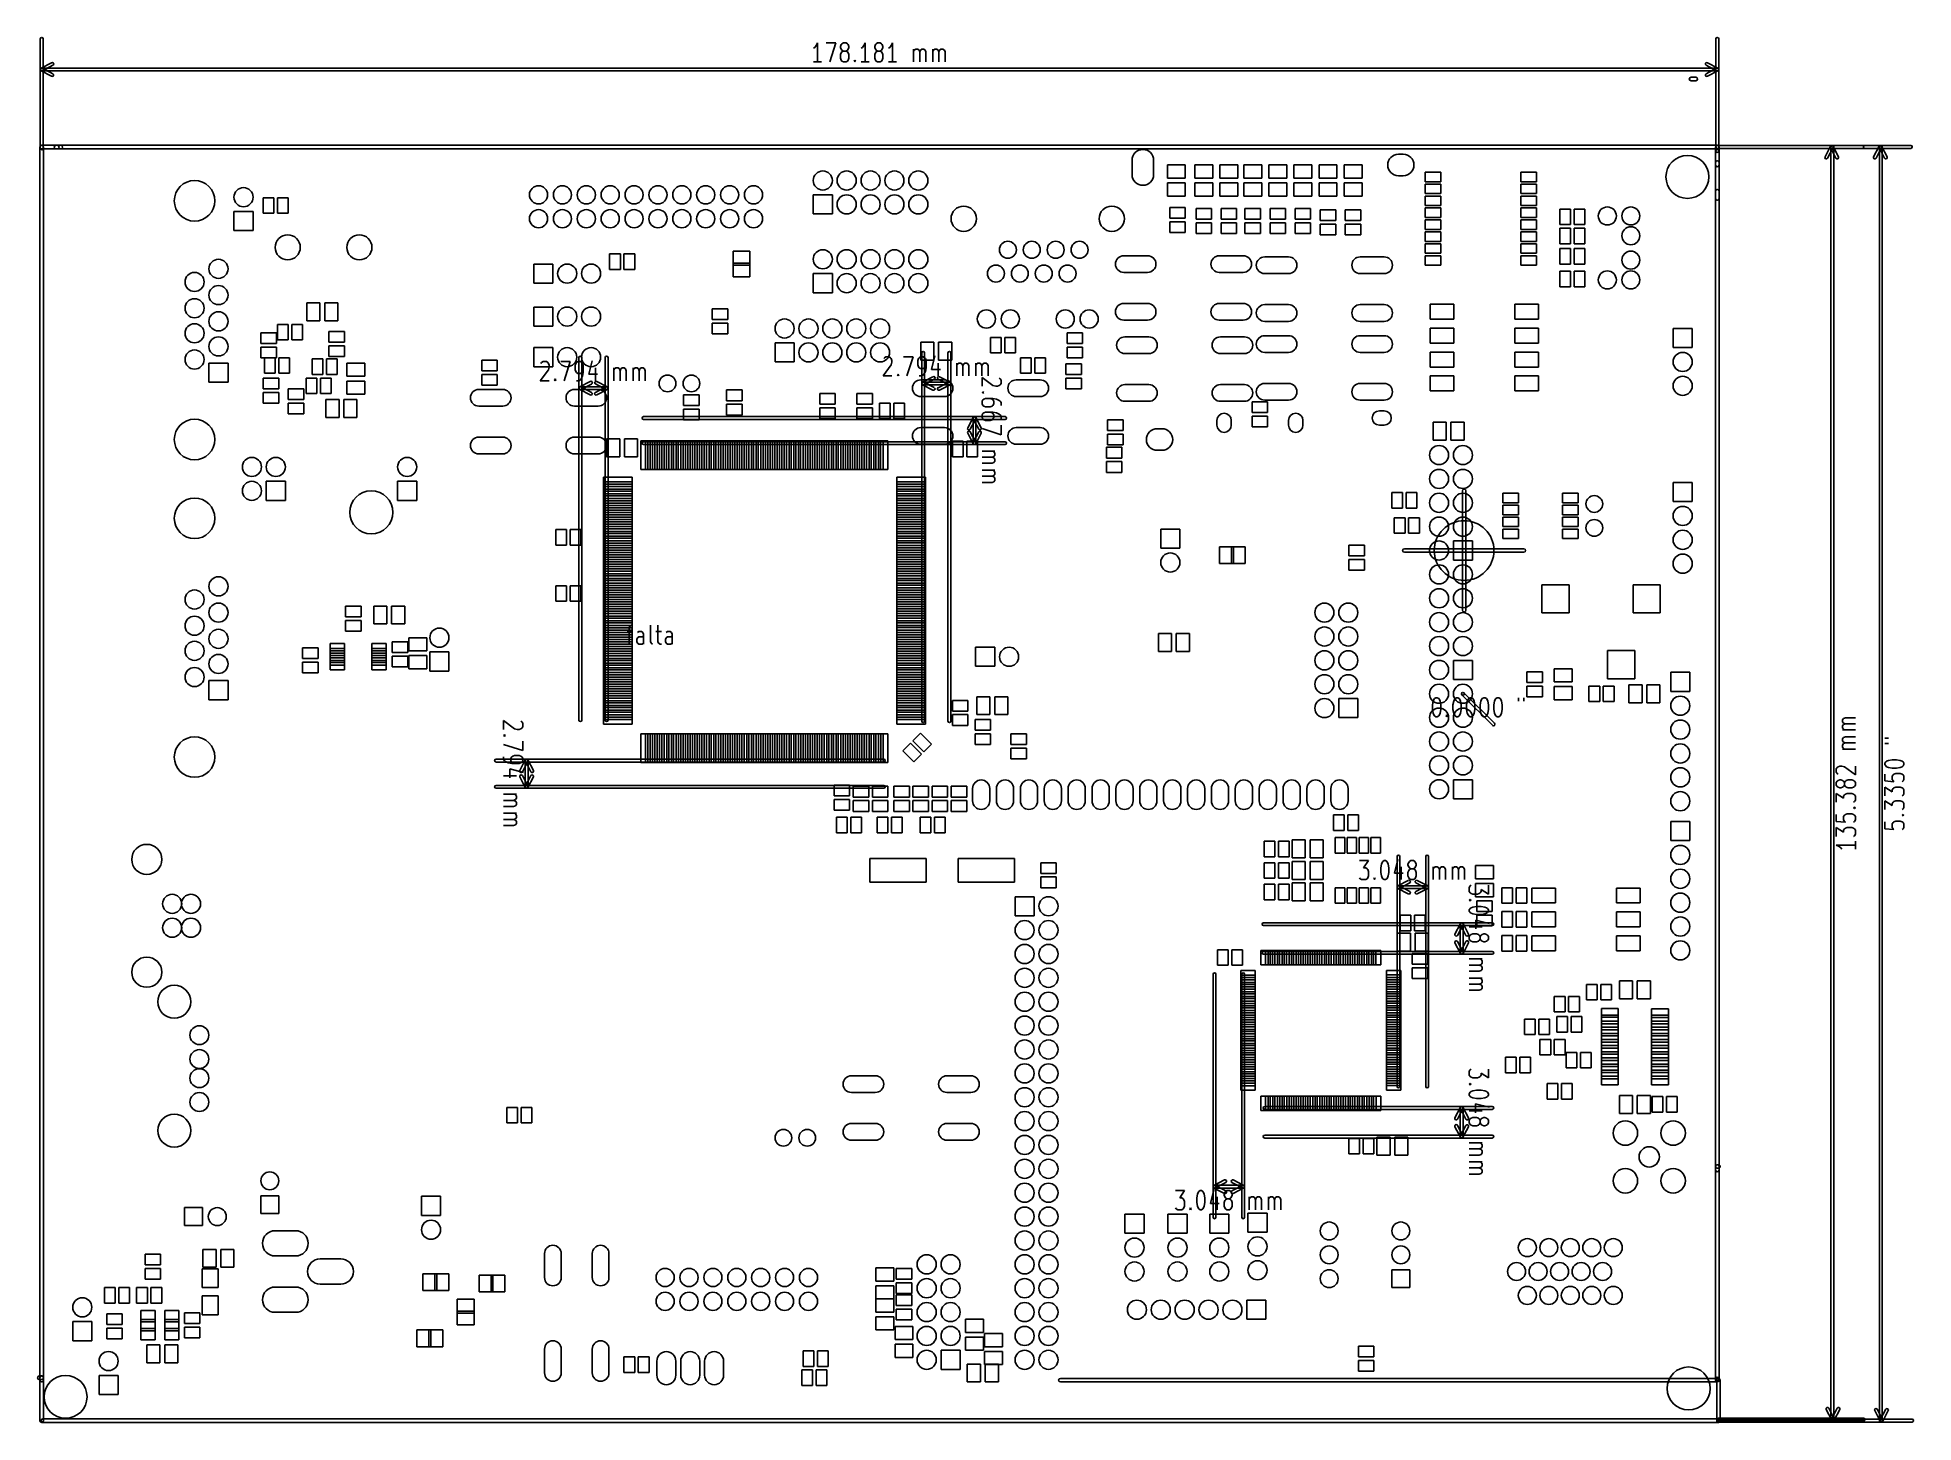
# Model space of a CAD drawing. Extents: x -29274 to 69862, y 24345 to 162744.
# Drawn here: x -8675 to 69862, y 24345 to 82360 of the extents above; entities outside this region: 4.
import ezdxf

# ---------------------------------------------------------------- set-up
doc = ezdxf.new("R2010")
doc.units = 0
doc.layers.add('BLACK', color=1, linetype='CONTINUOUS')

msp = doc.modelspace()

# ---------------------------------------------------------------- linework, layer by layer
at = {"layer": 'BLACK'}
for p, q in [((-29253, 162616), (-29154, 162517)), ((-29146, 162723), (-29047, 162624)), ((-8560, 77720), (-8560, 82300)), ((-8440, 77720), (-8440, 82300)), ((23862, 81946), (23805, 81908)), ((23920, 82022), (23862, 81946)), ((23977, 82136), (23920, 82022)), ((23977, 81336), (23977, 82136)), ((24348, 82136), (24748, 82136)), ((24748, 82136), (24491, 81336)), ((24947, 81984), (24976, 82060)), ((24947, 81946), (24947, 81984)), ((24976, 81870), (24947, 81946)), ((24976, 81717), (24947, 81641)), ((24976, 82060), (25004, 82098)), ((25004, 81831), (24976, 81870)), ((25004, 81755), (24976, 81717)), ((25004, 82098), (25062, 82136)), ((25062, 81793), (25004, 81831)), ((25062, 81793), (25004, 81755)), ((25062, 82136), (25176, 82136)), ((25176, 81793), (25062, 81793)), ((25176, 82136), (25233, 82098)), ((25233, 81831), (25176, 81793)), ((25233, 81755), (25176, 81793)), ((25233, 82098), (25262, 82060)), ((25262, 81870), (25233, 81831)), ((25262, 81717), (25233, 81755)), ((25262, 82060), (25290, 81984)), ((25290, 81946), (25262, 81870)), ((25290, 81641), (25262, 81717)), ((25290, 81984), (25290, 81946)), ((25861, 81946), (25804, 81908)), ((25919, 82022), (25861, 81946)), ((25976, 82136), (25919, 82022)), ((25976, 81336), (25976, 82136)), ((26375, 81984), (26404, 82060)), ((26375, 81946), (26375, 81984)), ((26404, 81870), (26375, 81946)), ((26404, 81717), (26375, 81641)), ((26404, 82060), (26432, 82098)), ((26432, 81831), (26404, 81870)), ((26432, 81755), (26404, 81717)), ((26432, 82098), (26490, 82136)), ((26490, 81793), (26432, 81831)), ((26490, 81793), (26432, 81755)), ((26490, 82136), (26604, 82136)), ((26604, 81793), (26490, 81793)), ((26604, 82136), (26661, 82098)), ((26661, 81831), (26604, 81793)), ((26661, 81755), (26604, 81793)), ((26661, 82098), (26690, 82060)), ((26690, 81870), (26661, 81831)), ((26690, 81717), (26661, 81755)), ((26690, 82060), (26718, 81984)), ((26718, 81946), (26690, 81870)), ((26718, 81641), (26690, 81717)), ((26718, 81984), (26718, 81946)), ((27003, 81946), (26946, 81908)), ((27061, 82022), (27003, 81946)), ((27118, 82136), (27061, 82022)), ((27118, 81336), (27118, 82136)), ((28003, 81336), (28003, 81870)), ((28003, 81793), (28031, 81831)), ((28031, 81831), (28089, 81870)), ((28089, 81870), (28174, 81870)), ((28174, 81870), (28231, 81831)), ((28231, 81831), (28260, 81755)), ((28260, 81755), (28289, 81831)), ((28260, 81755), (28260, 81336)), ((28289, 81831), (28346, 81870)), ((28346, 81870), (28431, 81870)), ((28431, 81870), (28489, 81831)), ((28489, 81831), (28517, 81755)), ((28517, 81755), (28517, 81336)), ((28803, 81336), (28803, 81870)), ((28803, 81793), (28831, 81831)), ((28831, 81831), (28889, 81870)), ((28889, 81870), (28974, 81870)), ((28974, 81870), (29031, 81831)), ((29031, 81831), (29060, 81755)), ((29060, 81755), (29089, 81831)), ((29060, 81755), (29060, 81336)), ((29089, 81831), (29146, 81870)), ((29146, 81870), (29231, 81870)), ((29231, 81870), (29289, 81831)), ((29289, 81831), (29317, 81755)), ((29317, 81755), (29317, 81336)), ((61590, 77720), (61590, 82300)), ((61710, 77720), (61710, 82300)), ((-8527, 81074), (-8085, 81303)), ((-8527, 80966), (-8085, 80737)), ((-8500, 81080), (61650, 81080)), ((-8500, 80960), (61650, 80960)), ((-8471, 80967), (-8029, 81196)), ((-8471, 81073), (-8029, 80844)), ((24148, 81336), (23805, 81336)), ((24947, 81641), (24947, 81489)), ((24947, 81489), (24976, 81412)), ((24976, 81412), (25004, 81374)), ((25004, 81374), (25062, 81336)), ((25062, 81336), (25176, 81336)), ((25176, 81336), (25233, 81374)), ((25233, 81374), (25262, 81412)), ((25262, 81412), (25290, 81489)), ((25290, 81489), (25290, 81641)), ((25518, 81374), (25547, 81412)), ((25547, 81336), (25518, 81374)), ((25547, 81412), (25575, 81374)), ((25547, 81412), (25547, 81336)), ((25575, 81374), (25547, 81336)), ((26147, 81336), (25804, 81336)), ((26375, 81641), (26375, 81489)), ((26375, 81489), (26404, 81412)), ((26404, 81412), (26432, 81374)), ((26432, 81374), (26490, 81336)), ((26490, 81336), (26604, 81336)), ((26604, 81336), (26661, 81374)), ((26661, 81374), (26690, 81412)), ((26690, 81412), (26718, 81489)), ((26718, 81489), (26718, 81641)), ((27289, 81336), (26946, 81336)), ((61621, 80967), (61179, 81197)), ((61621, 81073), (61179, 80843)), ((61677, 81073), (61235, 81303)), ((61677, 80967), (61235, 80737)), ((60550, 80695), (60750, 80695)), ((60550, 80545), (60750, 80545)), ((-8575, 26120), (-8575, 77770)), ((-8500, 77845), (-7700, 77845)), ((-8500, 77845), (-7850, 77845)), ((-8425, 26120), (-8425, 77770)), ((-7900, 77845), (61650, 77845)), ((61575, 77620), (61575, 77770)), ((61650, 77834), (69752, 77834)), ((61650, 77833), (67720, 77833)), ((61725, 77620), (61725, 77770)), ((66387, 77802), (66158, 77360)), ((66406, 24474), (66406, 77774)), ((66494, 77801), (66725, 77360)), ((66526, 24474), (66526, 77774)), ((68419, 77804), (68190, 77362)), ((68438, 24426), (68438, 77776)), ((68526, 77803), (68757, 77362)), ((68558, 24426), (68558, 77776)), ((-8500, 77695), (-7700, 77695)), ((-8500, 77695), (-7850, 77695)), ((-7900, 77695), (61650, 77695)), ((37150, 76620), (37150, 77220)), ((38050, 76620), (38050, 77220)), ((39375, 77020), (38625, 77020)), ((38625, 77020), (38625, 76470)), ((39375, 76470), (39375, 77020)), ((40525, 77020), (39775, 77020)), ((39775, 77020), (39775, 76470)), ((40525, 76470), (40525, 77020)), ((41575, 77020), (40825, 77020)), ((40825, 77020), (40825, 76470)), ((41575, 76470), (41575, 77020)), ((42575, 77020), (41825, 77020)), ((41825, 77020), (41825, 76470)), ((42575, 76470), (42575, 77020)), ((43625, 77020), (42875, 77020)), ((42875, 77020), (42875, 76470)), ((43625, 76470), (43625, 77020)), ((44675, 77020), (43925, 77020)), ((43925, 77020), (43925, 76470)), ((44675, 76470), (44675, 77020)), ((45725, 77020), (44975, 77020)), ((44975, 77020), (44975, 76470)), ((45725, 76470), (45725, 77020)), ((46775, 77020), (46025, 77020)), ((46025, 77020), (46025, 76470)), ((46775, 76470), (46775, 77020)), ((48300, 77470), (48500, 77470)), ((61575, 77020), (61575, 77620)), ((61575, 75620), (61575, 77120)), ((61650, 77714), (69752, 77714)), ((61650, 77713), (67720, 77713)), ((61725, 77020), (61725, 77620)), ((61725, 75620), (61725, 77120)), ((66494, 77746), (66265, 77304)), ((66387, 77746), (66618, 77305)), ((68526, 77748), (68297, 77306)), ((68419, 77748), (68650, 77307)), ((38625, 76470), (39375, 76470)), ((39375, 76270), (38625, 76270)), ((38625, 76270), (38625, 75720)), ((39375, 75720), (39375, 76270)), ((39775, 76470), (40525, 76470)), ((40525, 76270), (39775, 76270)), ((39775, 76270), (39775, 75720)), ((40525, 75720), (40525, 76270)), ((40825, 76470), (41575, 76470)), ((41575, 76270), (40825, 76270)), ((40825, 76270), (40825, 75720)), ((41575, 75720), (41575, 76270)), ((41825, 76470), (42575, 76470)), ((42575, 76270), (41825, 76270)), ((41825, 76270), (41825, 75720)), ((42575, 75720), (42575, 76270)), ((42875, 76470), (43625, 76470)), ((43625, 76270), (42875, 76270)), ((42875, 76270), (42875, 75720)), ((43625, 75720), (43625, 76270)), ((43925, 76470), (44675, 76470)), ((44675, 76270), (43925, 76270)), ((43925, 76270), (43925, 75720)), ((44675, 75720), (44675, 76270)), ((44975, 76470), (45725, 76470)), ((45725, 76270), (44975, 76270)), ((44975, 76270), (44975, 75720)), ((45725, 75720), (45725, 76270)), ((46025, 76470), (46775, 76470)), ((46775, 76270), (46025, 76270)), ((46025, 76270), (46025, 75720)), ((46775, 75720), (46775, 76270)), ((48300, 76570), (48500, 76570)), ((50075, 76720), (49425, 76720)), ((49425, 76720), (49425, 76320)), ((49425, 76320), (50075, 76320)), ((50075, 76220), (49425, 76220)), ((49425, 76220), (49425, 75820)), ((50075, 76320), (50075, 76720)), ((50075, 75820), (50075, 76220)), ((54075, 76720), (53425, 76720)), ((53425, 76720), (53425, 76320)), ((53425, 76320), (54075, 76320)), ((54075, 76220), (53425, 76220)), ((53425, 76220), (53425, 75820)), ((54075, 76320), (54075, 76720)), ((54075, 75820), (54075, 76220)), ((775, 75645), (775, 74995)), ((1225, 75645), (775, 75645)), ((1225, 74995), (1225, 75645)), ((1375, 75645), (1375, 74995)), ((1825, 75645), (1375, 75645)), ((1825, 74995), (1825, 75645)), ((23800, 75770), (23800, 74970)), ((24600, 75770), (23800, 75770)), ((24600, 74970), (24600, 75770)), ((38625, 75720), (39375, 75720)), ((39775, 75720), (40525, 75720)), ((40825, 75720), (41575, 75720)), ((41825, 75720), (42575, 75720)), ((42875, 75720), (43625, 75720)), ((43925, 75720), (44675, 75720)), ((44975, 75720), (45725, 75720)), ((46025, 75720), (46775, 75720)), ((49425, 75820), (50075, 75820)), ((50075, 75720), (49425, 75720)), ((49425, 75720), (49425, 75320)), ((50075, 75320), (50075, 75720)), ((53425, 75820), (54075, 75820)), ((54075, 75720), (53425, 75720)), ((53425, 75720), (53425, 75320)), ((54075, 75320), (54075, 75720)), ((61575, 34920), (61575, 75920)), ((61725, 34920), (61725, 75920)), ((350, 75070), (-450, 75070)), ((-450, 75070), (-450, 74270)), ((350, 74270), (350, 75070)), ((775, 74995), (1225, 74995)), ((1375, 74995), (1825, 74995)), ((23800, 74970), (24600, 74970)), ((39375, 75245), (38725, 75245)), ((38725, 75245), (38725, 74795)), ((38725, 74795), (39375, 74795)), ((39375, 74645), (38725, 74645)), ((38725, 74645), (38725, 74195)), ((39375, 74795), (39375, 75245)), ((39375, 74195), (39375, 74645)), ((40475, 75195), (39825, 75195)), ((39825, 75195), (39825, 74745)), ((39825, 74745), (40475, 74745)), ((40475, 74745), (40475, 75195)), ((41525, 75195), (40875, 75195)), ((40875, 75195), (40875, 74745)), ((40875, 74745), (41525, 74745)), ((41525, 74745), (41525, 75195)), ((42525, 75195), (41875, 75195)), ((41875, 75195), (41875, 74745)), ((41875, 74745), (42525, 74745)), ((42525, 74745), (42525, 75195)), ((43575, 75195), (42925, 75195)), ((42925, 75195), (42925, 74745)), ((42925, 74745), (43575, 74745)), ((43575, 74745), (43575, 75195)), ((44625, 75195), (43975, 75195)), ((43975, 75195), (43975, 74745)), ((43975, 74745), (44625, 74745)), ((44625, 74745), (44625, 75195)), ((45675, 75145), (45025, 75145)), ((45025, 75145), (45025, 74695)), ((45025, 74695), (45675, 74695)), ((45675, 74695), (45675, 75145)), ((46725, 75145), (46075, 75145)), ((46075, 75145), (46075, 74695)), ((46075, 74695), (46725, 74695)), ((46725, 74695), (46725, 75145)), ((49425, 75320), (50075, 75320)), ((50075, 75220), (49425, 75220)), ((49425, 75220), (49425, 74820)), ((49425, 74820), (50075, 74820)), ((50075, 74720), (49425, 74720)), ((49425, 74720), (49425, 74320)), ((50075, 74820), (50075, 75220)), ((50075, 74320), (50075, 74720)), ((53425, 75320), (54075, 75320)), ((54075, 75220), (53425, 75220)), ((53425, 75220), (53425, 74820)), ((53425, 74820), (54075, 74820)), ((54075, 74720), (53425, 74720)), ((53425, 74720), (53425, 74320)), ((54075, 74820), (54075, 75220)), ((54075, 74320), (54075, 74720)), ((55050, 75170), (55050, 74520)), ((55500, 75170), (55050, 75170)), ((55500, 74520), (55500, 75170)), ((55650, 75170), (55650, 74520)), ((56100, 75170), (55650, 75170)), ((56100, 74520), (56100, 75170)), ((-450, 74270), (350, 74270)), ((38725, 74195), (39375, 74195)), ((40475, 74595), (39825, 74595)), ((39825, 74595), (39825, 74145)), ((39825, 74145), (40475, 74145)), ((40475, 74145), (40475, 74595)), ((41525, 74595), (40875, 74595)), ((40875, 74595), (40875, 74145)), ((40875, 74145), (41525, 74145)), ((41525, 74145), (41525, 74595)), ((42525, 74595), (41875, 74595)), ((41875, 74595), (41875, 74145)), ((41875, 74145), (42525, 74145)), ((42525, 74145), (42525, 74595)), ((43575, 74595), (42925, 74595)), ((42925, 74595), (42925, 74145)), ((42925, 74145), (43575, 74145)), ((43575, 74145), (43575, 74595)), ((44625, 74595), (43975, 74595)), ((43975, 74595), (43975, 74145)), ((43975, 74145), (44625, 74145)), ((44625, 74145), (44625, 74595)), ((45675, 74545), (45025, 74545)), ((45025, 74545), (45025, 74095)), ((45025, 74095), (45675, 74095)), ((45675, 74095), (45675, 74545)), ((46725, 74545), (46075, 74545)), ((46075, 74545), (46075, 74095)), ((46075, 74095), (46725, 74095)), ((46725, 74095), (46725, 74545)), ((49425, 74320), (50075, 74320)), ((50075, 74220), (49425, 74220)), ((49425, 74220), (49425, 73820)), ((50075, 73820), (50075, 74220)), ((53425, 74320), (54075, 74320)), ((54075, 74220), (53425, 74220)), ((53425, 74220), (53425, 73820)), ((54075, 73820), (54075, 74220)), ((55050, 74520), (55500, 74520)), ((55050, 74370), (55050, 73720)), ((55500, 74370), (55050, 74370)), ((55500, 73720), (55500, 74370)), ((55650, 74520), (56100, 74520)), ((55650, 74370), (55650, 73720)), ((56100, 74370), (55650, 74370)), ((56100, 73720), (56100, 74370)), ((15725, 73295), (15275, 73295)), ((15275, 73295), (15275, 72645)), ((15725, 72645), (15725, 73295)), ((16325, 73295), (15875, 73295)), ((15875, 73295), (15875, 72645)), ((16325, 72645), (16325, 73295)), ((20450, 73410), (20450, 72830)), ((21150, 73410), (20450, 73410)), ((21150, 72830), (21150, 73410)), ((36800, 73220), (37800, 73220)), ((40800, 73220), (41800, 73220)), ((43700, 73170), (42700, 73170)), ((47700, 73170), (46700, 73170)), ((49425, 73820), (50075, 73820)), ((50075, 73720), (49425, 73720)), ((49425, 73720), (49425, 73320)), ((49425, 73320), (50075, 73320)), ((50075, 73220), (49425, 73220)), ((49425, 73220), (49425, 72820)), ((50075, 73320), (50075, 73720)), ((50075, 72820), (50075, 73220)), ((53425, 73820), (54075, 73820)), ((54075, 73720), (53425, 73720)), ((53425, 73720), (53425, 73320)), ((53425, 73320), (54075, 73320)), ((54075, 73220), (53425, 73220)), ((53425, 73220), (53425, 72820)), ((54075, 73320), (54075, 73720)), ((54075, 72820), (54075, 73220)), ((55050, 73720), (55500, 73720)), ((55050, 73520), (55050, 72870)), ((55500, 73520), (55050, 73520)), ((55500, 72870), (55500, 73520)), ((55650, 73720), (56100, 73720)), ((55650, 73520), (55650, 72870)), ((56100, 73520), (55650, 73520)), ((56100, 72870), (56100, 73520)), ((12100, 72870), (12100, 72070)), ((12900, 72870), (12100, 72870)), ((12900, 72070), (12900, 72870)), ((15275, 72645), (15725, 72645)), ((15875, 72645), (16325, 72645)), ((20450, 72910), (20450, 72330)), ((21150, 72910), (20450, 72910)), ((20450, 72830), (21150, 72830)), ((20450, 72330), (21150, 72330)), ((21150, 72330), (21150, 72910)), ((23800, 72470), (23800, 71670)), ((24600, 72470), (23800, 72470)), ((24600, 71670), (24600, 72470)), ((36800, 72520), (37800, 72520)), ((40800, 72520), (41800, 72520)), ((43700, 72470), (42700, 72470)), ((47700, 72470), (46700, 72470)), ((49425, 72820), (50075, 72820)), ((53425, 72820), (54075, 72820)), ((55050, 72870), (55500, 72870)), ((55050, 72570), (55050, 71920)), ((55500, 72570), (55050, 72570)), ((55500, 71920), (55500, 72570)), ((55650, 72870), (56100, 72870)), ((55650, 72570), (55650, 71920)), ((56100, 72570), (55650, 72570)), ((56100, 71920), (56100, 72570)), ((12100, 72070), (12900, 72070)), ((23800, 71670), (24600, 71670)), ((55050, 71920), (55500, 71920)), ((55650, 71920), (56100, 71920)), ((2600, 71245), (2600, 70495)), ((3150, 71245), (2600, 71245)), ((3150, 70495), (3150, 71245)), ((3350, 71245), (3350, 70495)), ((3900, 71245), (3350, 71245)), ((3900, 70495), (3900, 71245)), ((12100, 71070), (12100, 70270)), ((12900, 71070), (12100, 71070)), ((12900, 70270), (12900, 71070)), ((20225, 70995), (19575, 70995)), ((19575, 70995), (19575, 70545)), ((20225, 70545), (20225, 70995)), ((36800, 71220), (37800, 71220)), ((40800, 71220), (41800, 71220)), ((43700, 71170), (42700, 71170)), ((47700, 71170), (46700, 71170)), ((50625, 71184), (49635, 71184)), ((49635, 71184), (49635, 70556)), ((50625, 70556), (50625, 71184)), ((54165, 71184), (53175, 71184)), ((53175, 71184), (53175, 70556)), ((54165, 70556), (54165, 71184)), ((1325, 69995), (675, 69995)), ((675, 69995), (675, 69545)), ((1325, 69545), (1325, 69995)), ((1375, 70345), (1375, 69695)), ((1825, 70345), (1375, 70345)), ((1825, 69695), (1825, 70345)), ((1975, 70345), (1975, 69695)), ((2425, 70345), (1975, 70345)), ((2425, 69695), (2425, 70345)), ((2600, 70495), (3150, 70495)), ((3350, 70495), (3900, 70495)), ((4175, 70045), (3525, 70045)), ((3525, 70045), (3525, 69595)), ((4175, 69595), (4175, 70045)), ((12100, 70270), (12900, 70270)), ((19575, 70545), (20225, 70545)), ((20225, 70395), (19575, 70395)), ((19575, 70395), (19575, 69945)), ((19575, 69945), (20225, 69945)), ((20225, 69945), (20225, 70395)), ((35075, 69995), (34425, 69995)), ((34425, 69995), (34425, 69545)), ((35075, 69545), (35075, 69995)), ((36800, 70520), (37800, 70520)), ((40800, 70520), (41800, 70520)), ((43700, 70470), (42700, 70470)), ((47700, 70470), (46700, 70470)), ((49635, 70556), (50625, 70556)), ((50625, 70184), (49635, 70184)), ((49635, 70184), (49635, 69556)), ((50625, 69556), (50625, 70184)), ((53175, 70556), (54165, 70556)), ((54165, 70184), (53175, 70184)), ((53175, 70184), (53175, 69556)), ((54165, 69556), (54165, 70184)), ((60600, 70170), (59800, 70170)), ((59800, 70170), (59800, 69370)), ((60600, 69370), (60600, 70170)), ((675, 69545), (1325, 69545)), ((1325, 69395), (675, 69395)), ((675, 69395), (675, 68945)), ((1325, 68945), (1325, 69395)), ((1375, 69695), (1825, 69695)), ((1975, 69695), (2425, 69695)), ((3525, 69595), (4175, 69595)), ((4175, 69445), (3525, 69445)), ((3525, 69445), (3525, 68995)), ((4175, 68995), (4175, 69445)), ((12100, 69370), (12100, 68570)), ((12900, 69370), (12100, 69370)), ((12900, 68570), (12900, 69370)), ((22200, 69570), (22200, 68770)), ((23000, 69570), (22200, 69570)), ((23000, 68770), (23000, 69570)), ((28300, 69595), (28300, 68845)), ((28850, 69595), (28300, 69595)), ((28340, 53721), (28340, 69149)), ((28460, 53721), (28460, 69149)), ((28850, 68845), (28850, 69595)), ((29050, 69595), (29050, 68845)), ((29600, 69595), (29050, 69595)), ((29440, 53721), (29440, 69149)), ((29560, 53721), (29560, 69149)), ((29600, 68845), (29600, 69595)), ((31675, 69795), (31225, 69795)), ((31225, 69795), (31225, 69145)), ((31225, 69145), (31675, 69145)), ((31675, 69145), (31675, 69795)), ((32275, 69795), (31825, 69795)), ((31825, 69795), (31825, 69145)), ((31825, 69145), (32275, 69145)), ((32275, 69145), (32275, 69795)), ((34425, 69545), (35075, 69545)), ((35075, 69395), (34425, 69395)), ((34425, 69395), (34425, 68945)), ((35075, 68945), (35075, 69395)), ((36850, 69820), (37850, 69820)), ((36850, 69120), (37850, 69120)), ((40850, 69820), (41850, 69820)), ((40850, 69120), (41850, 69120)), ((43700, 69870), (42700, 69870)), ((43700, 69170), (42700, 69170)), ((47700, 69870), (46700, 69870)), ((47700, 69170), (46700, 69170)), ((49635, 69556), (50625, 69556)), ((50625, 69184), (49635, 69184)), ((49635, 69184), (49635, 68556)), ((50625, 68556), (50625, 69184)), ((53175, 69556), (54165, 69556)), ((54165, 69184), (53175, 69184)), ((53175, 69184), (53175, 68556)), ((54165, 68556), (54165, 69184)), ((59800, 69370), (60600, 69370)), ((-700, 68720), (-1500, 68720)), ((-1500, 68720), (-1500, 67920)), ((-700, 67920), (-700, 68720)), ((675, 68945), (1325, 68945)), ((825, 68945), (825, 68295)), ((1275, 68945), (825, 68945)), ((1275, 68295), (1275, 68945)), ((1425, 68945), (1425, 68295)), ((1875, 68945), (1425, 68945)), ((1875, 68295), (1875, 68945)), ((3275, 68895), (2825, 68895)), ((2825, 68895), (2825, 68245)), ((3275, 68245), (3275, 68895)), ((3875, 68895), (3425, 68895)), ((3425, 68895), (3425, 68245)), ((3525, 68995), (4175, 68995)), ((3875, 68245), (3875, 68895)), ((5025, 68720), (4275, 68720)), ((4275, 68720), (4275, 68170)), ((5025, 68170), (5025, 68720)), ((10575, 68845), (9925, 68845)), ((9925, 68845), (9925, 68395)), ((9925, 68395), (10575, 68395)), ((10575, 68395), (10575, 68845)), ((12100, 68570), (12900, 68570)), ((12716, 68442), (12373, 67985)), ((12401, 68709), (12430, 68747)), ((12430, 68747), (12487, 68785)), ((12487, 68785), (12630, 68785)), ((12630, 68785), (12687, 68747)), ((12687, 68747), (12716, 68709)), ((12716, 68709), (12744, 68633)), ((12744, 68557), (12716, 68442)), ((12744, 68633), (12744, 68557)), ((13230, 68785), (13630, 68785)), ((13630, 68785), (13373, 67985)), ((13858, 68709), (13829, 68633)), ((13829, 68633), (13829, 68442)), ((13829, 68442), (13858, 68366)), ((13886, 68747), (13858, 68709)), ((13858, 68366), (13886, 68328)), ((13944, 68785), (13886, 68747)), ((13886, 68328), (13944, 68290)), ((14058, 68785), (13944, 68785)), ((13990, 53771), (13990, 68949)), ((14115, 68747), (14058, 68785)), ((14058, 68290), (14115, 68328)), ((14110, 53771), (14110, 68949)), ((14144, 68709), (14115, 68747)), ((14115, 68328), (14144, 68366)), ((14172, 68633), (14144, 68709)), ((14144, 68366), (14172, 68442)), ((14144, 68176), (14172, 68328)), ((14172, 68328), (14172, 68633)), ((14543, 68823), (14400, 68252)), ((14686, 68519), (14686, 67985)), ((15090, 53771), (15090, 68949)), ((15210, 53771), (15210, 68949)), ((15457, 67985), (15457, 68519)), ((15457, 68442), (15485, 68480)), ((15485, 68480), (15543, 68519)), ((15543, 68519), (15628, 68519)), ((15628, 68519), (15685, 68480)), ((15685, 68480), (15714, 68404)), ((15714, 68404), (15743, 68480)), ((15714, 68404), (15714, 67985)), ((15743, 68480), (15800, 68519)), ((15800, 68519), (15885, 68519)), ((15885, 68519), (15943, 68480)), ((15943, 68480), (15971, 68404)), ((15971, 68404), (15971, 67985)), ((16257, 67985), (16257, 68519)), ((16257, 68442), (16285, 68480)), ((16285, 68480), (16343, 68519)), ((16343, 68519), (16428, 68519)), ((16428, 68519), (16485, 68480)), ((16485, 68480), (16514, 68404)), ((16514, 68404), (16543, 68480)), ((16514, 68404), (16514, 67985)), ((16543, 68480), (16600, 68519)), ((16600, 68519), (16685, 68519)), ((16685, 68519), (16743, 68480)), ((16743, 68480), (16771, 68404)), ((16771, 68404), (16771, 67985)), ((22200, 68770), (23000, 68770)), ((27066, 68642), (26723, 68185)), ((26751, 68909), (26780, 68947)), ((26780, 68947), (26837, 68985)), ((26837, 68985), (26980, 68985)), ((26980, 68985), (27037, 68947)), ((27037, 68947), (27066, 68909)), ((27066, 68909), (27094, 68833)), ((27094, 68757), (27066, 68642)), ((27094, 68833), (27094, 68757)), ((27580, 68985), (27980, 68985)), ((27980, 68985), (27723, 68185)), ((28208, 68909), (28179, 68833)), ((28179, 68833), (28179, 68642)), ((28179, 68642), (28208, 68566)), ((28236, 68947), (28208, 68909)), ((28208, 68566), (28236, 68528)), ((28294, 68985), (28236, 68947)), ((28236, 68528), (28294, 68490)), ((28408, 68985), (28294, 68985)), ((28294, 68490), (28408, 68490)), ((28300, 68845), (28850, 68845)), ((28465, 68947), (28408, 68985)), ((28408, 68490), (28465, 68528)), ((28436, 68261), (28494, 68376)), ((28494, 68909), (28465, 68947)), ((28465, 68528), (28494, 68566)), ((28522, 68833), (28494, 68909)), ((28494, 68566), (28522, 68642)), ((28494, 68376), (28522, 68528)), ((28522, 68528), (28522, 68833)), ((28893, 69023), (28750, 68452)), ((28750, 68452), (29122, 68452)), ((29036, 68719), (29036, 68185)), ((29050, 68845), (29600, 68845)), ((29807, 68185), (29807, 68719)), ((29807, 68642), (29835, 68680)), ((29835, 68680), (29893, 68719)), ((29893, 68719), (29978, 68719)), ((29978, 68719), (30035, 68680)), ((30035, 68680), (30064, 68604)), ((30064, 68604), (30093, 68680)), ((30064, 68604), (30064, 68185)), ((30093, 68680), (30150, 68719)), ((30150, 68719), (30235, 68719)), ((30235, 68719), (30293, 68680)), ((30293, 68680), (30321, 68604)), ((30321, 68604), (30321, 68185)), ((30607, 68185), (30607, 68719)), ((30607, 68642), (30635, 68680)), ((30635, 68680), (30693, 68719)), ((30693, 68719), (30778, 68719)), ((30778, 68719), (30835, 68680)), ((30835, 68680), (30864, 68604)), ((30864, 68604), (30893, 68680)), ((30864, 68604), (30864, 68185)), ((30893, 68680), (30950, 68719)), ((30950, 68719), (31035, 68719)), ((31035, 68719), (31093, 68680)), ((31093, 68680), (31121, 68604)), ((31121, 68604), (31121, 68185)), ((32925, 68945), (32475, 68945)), ((32475, 68945), (32475, 68295)), ((32925, 68295), (32925, 68945)), ((33525, 68945), (33075, 68945)), ((33075, 68945), (33075, 68295)), ((33525, 68295), (33525, 68945)), ((35025, 68695), (34375, 68695)), ((34375, 68695), (34375, 68245)), ((34425, 68945), (35075, 68945)), ((35025, 68245), (35025, 68695)), ((49635, 68556), (50625, 68556)), ((53175, 68556), (54165, 68556)), ((-1500, 67920), (-700, 67920)), ((1425, 68095), (775, 68095)), ((775, 68095), (775, 67645)), ((775, 67645), (1425, 67645)), ((825, 68295), (1275, 68295)), ((1425, 68295), (1875, 68295)), ((1425, 67645), (1425, 68095)), ((2475, 67645), (1825, 67645)), ((1825, 67645), (1825, 67195)), ((2475, 67195), (2475, 67645)), ((3025, 68095), (2575, 68095)), ((2575, 68095), (2575, 67445)), ((2825, 68245), (3275, 68245)), ((3025, 67445), (3025, 68095)), ((3625, 68095), (3175, 68095)), ((3175, 68095), (3175, 67445)), ((3425, 68245), (3875, 68245)), ((3625, 67445), (3625, 68095)), ((4275, 68170), (5025, 68170)), ((5025, 67970), (4275, 67970)), ((4275, 67970), (4275, 67420)), ((5025, 67420), (5025, 67970)), ((10800, 67620), (9800, 67620)), ((10575, 68245), (9925, 68245)), ((9925, 68245), (9925, 67795)), ((9925, 67795), (10575, 67795)), ((10575, 67795), (10575, 68245)), ((12373, 67985), (12744, 67985)), ((12972, 68023), (13001, 68061)), ((13001, 67985), (12972, 68023)), ((13001, 68061), (13029, 68023)), ((13001, 68061), (13001, 67985)), ((13029, 68023), (13001, 67985)), ((14800, 67620), (13800, 67620)), ((13886, 67985), (14001, 67985)), ((13944, 68290), (14058, 68290)), ((14001, 67985), (14058, 68023)), ((14022, 67723), (14464, 67952)), ((14022, 67615), (14464, 67386)), ((14050, 67729), (15150, 67729)), ((14050, 67609), (15150, 67609)), ((14058, 68023), (14086, 68061)), ((14078, 67616), (14520, 67845)), ((14078, 67722), (14520, 67493)), ((14086, 68061), (14144, 68176)), ((14400, 68252), (14772, 68252)), ((15121, 67616), (14679, 67846)), ((15121, 67722), (14679, 67492)), ((15177, 67722), (14735, 67952)), ((15177, 67616), (14735, 67386)), ((20825, 67595), (20175, 67595)), ((20175, 67595), (20175, 67145)), ((20825, 67145), (20825, 67595)), ((26723, 68185), (27094, 68185)), ((27322, 68223), (27351, 68261)), ((27351, 68185), (27322, 68223)), ((27351, 68261), (27379, 68223)), ((27351, 68261), (27351, 68185)), ((27379, 68223), (27351, 68185)), ((28236, 68185), (28351, 68185)), ((29300, 68020), (28300, 68020)), ((28351, 68185), (28408, 68223)), ((28372, 67923), (28814, 68152)), ((28372, 67815), (28814, 67586)), ((28400, 67929), (29500, 67929)), ((28400, 67809), (29500, 67809)), ((28408, 68223), (28436, 68261)), ((28428, 67816), (28870, 68045)), ((28428, 67922), (28870, 67693)), ((29471, 67816), (29029, 68046)), ((29471, 67922), (29029, 67692)), ((29527, 67922), (29085, 68152)), ((29527, 67816), (29085, 67586)), ((31323, 67779), (30866, 68122)), ((30866, 68122), (30866, 67751)), ((31438, 67751), (31323, 67779)), ((31514, 67751), (31438, 67751)), ((31590, 67779), (31514, 67751)), ((31590, 68094), (31628, 68065)), ((31628, 67808), (31590, 67779)), ((31628, 68065), (31666, 68008)), ((31666, 67865), (31628, 67808)), ((31666, 68008), (31666, 67865)), ((33300, 68020), (32300, 68020)), ((32475, 68295), (32925, 68295)), ((33075, 68295), (33525, 68295)), ((34375, 68245), (35025, 68245)), ((35025, 68095), (34375, 68095)), ((34375, 68095), (34375, 67645)), ((34375, 67645), (35025, 67645)), ((35025, 67645), (35025, 68095)), ((36850, 67820), (37850, 67820)), ((40850, 67820), (41850, 67820)), ((43700, 67870), (42700, 67870)), ((47700, 67870), (46700, 67870)), ((50625, 68184), (49635, 68184)), ((49635, 68184), (49635, 67556)), ((49635, 67556), (50625, 67556)), ((50625, 67556), (50625, 68184)), ((54165, 68184), (53175, 68184)), ((53175, 68184), (53175, 67556)), ((53175, 67556), (54165, 67556)), ((54165, 67556), (54165, 68184)), ((1425, 67495), (775, 67495)), ((775, 67495), (775, 67045)), ((775, 67045), (1425, 67045)), ((1425, 67045), (1425, 67495)), ((1825, 67195), (2475, 67195)), ((2475, 67045), (1825, 67045)), ((1825, 67045), (1825, 66595)), ((2475, 66595), (2475, 67045)), ((2575, 67445), (3025, 67445)), ((3175, 67445), (3625, 67445)), ((3950, 67195), (3400, 67195)), ((3400, 67195), (3400, 66445)), ((3950, 66445), (3950, 67195)), ((4700, 67195), (4150, 67195)), ((4150, 67195), (4150, 66445)), ((4275, 67420), (5025, 67420)), ((4700, 66445), (4700, 67195)), ((10800, 66920), (9800, 66920)), ((14800, 66920), (13800, 66920)), ((19025, 67395), (18375, 67395)), ((18375, 67395), (18375, 66945)), ((18375, 66945), (19025, 66945)), ((19025, 66795), (18375, 66795)), ((18375, 66795), (18375, 66345)), ((19025, 66945), (19025, 67395)), ((19025, 66345), (19025, 66795)), ((20175, 67145), (20825, 67145)), ((20825, 66995), (20175, 66995)), ((20175, 66995), (20175, 66545)), ((20825, 66545), (20825, 66995)), ((24725, 67445), (24075, 67445)), ((24075, 67445), (24075, 66995)), ((24075, 66995), (24725, 66995)), ((24725, 66845), (24075, 66845)), ((24075, 66845), (24075, 66395)), ((24725, 66995), (24725, 67445)), ((24725, 66395), (24725, 66845)), ((26275, 67445), (25625, 67445)), ((25625, 67445), (25625, 66995)), ((25625, 66995), (26275, 66995)), ((26275, 66845), (25625, 66845)), ((25625, 66845), (25625, 66395)), ((26275, 66995), (26275, 67445)), ((26275, 66395), (26275, 66845)), ((26575, 67045), (26575, 66395)), ((27025, 67045), (26575, 67045)), ((27025, 66395), (27025, 67045)), ((27175, 67045), (27175, 66395)), ((27625, 67045), (27175, 67045)), ((27625, 66395), (27625, 67045)), ((29300, 67320), (28300, 67320)), ((30866, 67494), (30904, 67523)), ((30904, 67466), (30866, 67494)), ((30942, 67494), (30866, 67494)), ((30904, 67180), (30866, 67122)), ((30866, 67122), (30866, 67008)), ((30866, 67008), (30904, 66951)), ((30904, 67523), (30942, 67494)), ((30942, 67494), (30904, 67466)), ((30942, 67208), (30904, 67180)), ((30904, 66951), (30942, 66922)), ((31019, 67237), (30942, 67208)), ((30942, 66922), (31019, 66894)), ((31323, 67237), (31019, 67237)), ((31019, 66894), (31209, 66894)), ((31285, 67208), (31209, 67237)), ((31209, 66894), (31285, 66922)), ((31323, 67180), (31285, 67208)), ((31285, 66922), (31323, 66951)), ((31476, 67208), (31323, 67237)), ((31361, 67122), (31323, 67180)), ((31323, 66951), (31361, 67008)), ((31361, 67008), (31361, 67122)), ((31590, 67151), (31476, 67208)), ((31628, 67122), (31590, 67151)), ((31666, 67065), (31628, 67122)), ((31666, 66951), (31666, 67065)), ((33300, 67320), (32300, 67320)), ((36850, 67120), (37850, 67120)), ((40850, 67120), (41850, 67120)), ((42825, 67095), (42175, 67095)), ((42175, 67095), (42175, 66645)), ((43700, 67170), (42700, 67170)), ((42825, 66645), (42825, 67095)), ((47700, 67170), (46700, 67170)), ((1825, 66595), (2475, 66595)), ((3400, 66445), (3950, 66445)), ((4150, 66445), (4700, 66445)), ((16700, 66480), (31830, 66480)), ((16700, 66360), (31830, 66360)), ((18375, 66345), (19025, 66345)), ((20175, 66545), (20825, 66545)), ((24075, 66395), (24725, 66395)), ((25625, 66395), (26275, 66395)), ((26575, 66395), (27025, 66395)), ((27175, 66395), (27625, 66395)), ((29300, 66020), (28300, 66020)), ((30496, 66448), (30267, 66006)), ((30603, 66392), (30374, 65950)), ((30490, 65370), (30490, 66420)), ((30497, 66392), (30727, 65950)), ((30603, 66448), (30833, 66006)), ((30610, 65370), (30610, 66420)), ((30904, 66609), (30866, 66551)), ((30866, 66551), (30866, 66437)), ((30866, 66437), (30904, 66380)), ((31666, 65723), (30866, 65980)), ((30942, 66637), (30904, 66609)), ((30904, 66380), (30942, 66351)), ((31019, 66666), (30942, 66637)), ((30942, 66351), (31019, 66323)), ((31323, 66666), (31019, 66666)), ((31019, 66323), (31209, 66323)), ((31285, 66637), (31209, 66666)), ((31209, 66323), (31285, 66351)), ((31323, 66609), (31285, 66637)), ((31285, 66351), (31323, 66380)), ((31476, 66637), (31323, 66666)), ((31361, 66551), (31323, 66609)), ((31323, 66380), (31361, 66437)), ((31361, 66437), (31361, 66551)), ((31590, 66580), (31476, 66637)), ((31628, 66551), (31590, 66580)), ((31666, 66494), (31628, 66551)), ((31666, 66380), (31666, 66494)), ((31666, 66123), (31666, 65723)), ((33300, 66020), (32300, 66020)), ((36775, 66345), (36125, 66345)), ((36125, 66345), (36125, 65895)), ((36775, 65895), (36775, 66345)), ((40700, 66120), (40700, 66320)), ((41300, 66120), (41300, 66320)), ((42175, 66645), (42825, 66645)), ((42825, 66495), (42175, 66495)), ((42175, 66495), (42175, 66045)), ((42175, 66045), (42825, 66045)), ((42825, 66045), (42825, 66495)), ((43700, 66120), (43700, 66320)), ((44300, 66120), (44300, 66320)), ((47500, 66720), (47700, 66720)), ((47500, 66120), (47700, 66120)), ((50300, 66245), (49750, 66245)), ((49750, 66245), (49750, 65495)), ((50300, 65495), (50300, 66245)), ((51050, 66245), (50500, 66245)), ((50500, 66245), (50500, 65495)), ((51050, 65495), (51050, 66245)), ((10800, 65620), (9800, 65620)), ((14800, 65620), (13800, 65620)), ((15700, 65545), (15150, 65545)), ((15150, 65545), (15150, 64795)), ((15700, 64795), (15700, 65545)), ((16450, 65545), (15900, 65545)), ((15900, 65545), (15900, 64795)), ((16450, 64795), (16450, 65545)), ((16876, 65470), (16576, 65470)), ((16576, 65470), (16576, 64270)), ((16700, 65430), (31830, 65430)), ((16700, 65310), (31830, 65310)), ((17073, 65470), (16773, 65470)), ((16773, 65470), (16773, 64270)), ((16876, 64270), (16876, 65470)), ((17270, 65470), (16970, 65470)), ((16970, 65470), (16970, 64270)), ((17073, 64270), (17073, 65470)), ((17467, 65470), (17167, 65470)), ((17167, 65470), (17167, 64270)), ((17270, 64270), (17270, 65470)), ((17664, 65470), (17364, 65470)), ((17364, 65470), (17364, 64270)), ((17467, 64270), (17467, 65470)), ((17861, 65470), (17561, 65470)), ((17561, 65470), (17561, 64270)), ((17664, 64270), (17664, 65470)), ((18058, 65470), (17758, 65470)), ((17758, 65470), (17758, 64270)), ((17861, 64270), (17861, 65470)), ((18255, 65470), (17955, 65470)), ((17955, 65470), (17955, 64270)), ((18058, 64270), (18058, 65470)), ((18452, 65470), (18152, 65470)), ((18152, 65470), (18152, 64270)), ((18255, 64270), (18255, 65470)), ((18649, 65470), (18349, 65470)), ((18349, 65470), (18349, 64270)), ((18452, 64270), (18452, 65470)), ((18846, 65470), (18546, 65470)), ((18546, 65470), (18546, 64270)), ((18649, 64270), (18649, 65470)), ((19043, 65470), (18743, 65470)), ((18743, 65470), (18743, 64270)), ((18846, 64270), (18846, 65470)), ((19240, 65470), (18940, 65470)), ((18940, 65470), (18940, 64270)), ((19043, 64270), (19043, 65470)), ((19437, 65470), (19137, 65470)), ((19137, 65470), (19137, 64270)), ((19240, 64270), (19240, 65470)), ((19634, 65470), (19334, 65470)), ((19334, 65470), (19334, 64270)), ((19437, 64270), (19437, 65470)), ((19831, 65470), (19531, 65470)), ((19531, 65470), (19531, 64270)), ((19634, 64270), (19634, 65470)), ((20028, 65470), (19728, 65470)), ((19728, 65470), (19728, 64270)), ((19831, 64270), (19831, 65470)), ((20225, 65470), (19925, 65470)), ((19925, 65470), (19925, 64270)), ((20028, 64270), (20028, 65470)), ((20422, 65470), (20122, 65470)), ((20122, 65470), (20122, 64270)), ((20225, 64270), (20225, 65470)), ((20619, 65470), (20319, 65470)), ((20319, 65470), (20319, 64270)), ((20422, 64270), (20422, 65470)), ((20816, 65470), (20516, 65470)), ((20516, 65470), (20516, 64270)), ((20619, 64270), (20619, 65470)), ((21013, 65470), (20713, 65470)), ((20713, 65470), (20713, 64270)), ((20816, 64270), (20816, 65470)), ((21210, 65470), (20910, 65470)), ((20910, 65470), (20910, 64270)), ((21013, 64270), (21013, 65470)), ((21407, 65470), (21107, 65470)), ((21107, 65470), (21107, 64270)), ((21210, 64270), (21210, 65470)), ((21604, 65470), (21304, 65470)), ((21304, 65470), (21304, 64270)), ((21407, 64270), (21407, 65470)), ((21801, 65470), (21501, 65470)), ((21501, 65470), (21501, 64270)), ((21604, 64270), (21604, 65470)), ((21998, 65470), (21698, 65470)), ((21698, 65470), (21698, 64270)), ((21801, 64270), (21801, 65470)), ((22195, 65470), (21895, 65470)), ((21895, 65470), (21895, 64270)), ((21998, 64270), (21998, 65470)), ((22392, 65470), (22092, 65470)), ((22092, 65470), (22092, 64270)), ((22195, 64270), (22195, 65470)), ((22589, 65470), (22289, 65470)), ((22289, 65470), (22289, 64270)), ((22392, 64270), (22392, 65470)), ((22786, 65470), (22486, 65470)), ((22486, 65470), (22486, 64270)), ((22589, 64270), (22589, 65470)), ((22983, 65470), (22683, 65470)), ((22683, 65470), (22683, 64270)), ((22786, 64270), (22786, 65470)), ((23180, 65470), (22880, 65470)), ((22880, 65470), (22880, 64270)), ((22983, 64270), (22983, 65470)), ((23377, 65470), (23077, 65470)), ((23077, 65470), (23077, 64270)), ((23180, 64270), (23180, 65470)), ((23574, 65470), (23274, 65470)), ((23274, 65470), (23274, 64270)), ((23377, 64270), (23377, 65470)), ((23771, 65470), (23471, 65470)), ((23471, 65470), (23471, 64270)), ((23574, 64270), (23574, 65470)), ((23968, 65470), (23668, 65470)), ((23668, 65470), (23668, 64270)), ((23771, 64270), (23771, 65470)), ((24165, 65470), (23865, 65470)), ((23865, 65470), (23865, 64270)), ((23968, 64270), (23968, 65470)), ((24362, 65470), (24062, 65470)), ((24062, 65470), (24062, 64270)), ((24165, 64270), (24165, 65470)), ((24559, 65470), (24259, 65470)), ((24259, 65470), (24259, 64270)), ((24362, 64270), (24362, 65470)), ((24756, 65470), (24456, 65470)), ((24456, 65470), (24456, 64270)), ((24559, 64270), (24559, 65470)), ((24953, 65470), (24653, 65470)), ((24653, 65470), (24653, 64270)), ((24756, 64270), (24756, 65470)), ((25150, 65470), (24850, 65470)), ((24850, 65470), (24850, 64270)), ((24953, 64270), (24953, 65470)), ((25347, 65470), (25047, 65470)), ((25047, 65470), (25047, 64270)), ((25150, 64270), (25150, 65470)), ((25544, 65470), (25244, 65470)), ((25244, 65470), (25244, 64270)), ((25347, 64270), (25347, 65470)), ((25741, 65470), (25441, 65470)), ((25441, 65470), (25441, 64270)), ((25544, 64270), (25544, 65470)), ((25938, 65470), (25638, 65470)), ((25638, 65470), (25638, 64270)), ((25741, 64270), (25741, 65470)), ((26135, 65470), (25835, 65470)), ((25835, 65470), (25835, 64270)), ((25938, 64270), (25938, 65470)), ((26332, 65470), (26032, 65470)), ((26032, 65470), (26032, 64270)), ((26135, 64270), (26135, 65470)), ((26529, 65470), (26229, 65470)), ((26229, 65470), (26229, 64270)), ((26332, 64270), (26332, 65470)), ((26726, 65470), (26426, 65470)), ((26426, 65470), (26426, 64270)), ((26529, 64270), (26529, 65470)), ((26923, 65470), (26623, 65470)), ((26623, 65470), (26623, 64270)), ((26726, 64270), (26726, 65470)), ((26923, 64270), (26923, 65470)), ((29300, 65320), (28300, 65320)), ((30075, 65445), (29625, 65445)), ((29625, 65445), (29625, 64795)), ((30075, 64795), (30075, 65445)), ((30675, 65445), (30225, 65445)), ((30225, 65445), (30225, 64795)), ((30496, 65343), (30267, 65785)), ((30603, 65399), (30374, 65841)), ((30497, 65399), (30727, 65841)), ((30603, 65343), (30833, 65785)), ((30675, 64795), (30675, 65445)), ((33300, 65320), (32300, 65320)), ((36725, 65195), (36075, 65195)), ((36075, 65195), (36075, 64745)), ((36125, 65895), (36775, 65895)), ((36775, 65745), (36125, 65745)), ((36125, 65745), (36125, 65295)), ((36125, 65295), (36775, 65295)), ((36725, 64745), (36725, 65195)), ((36775, 65295), (36775, 65745)), ((38200, 65970), (38400, 65970)), ((49750, 65495), (50300, 65495)), ((50500, 65495), (51050, 65495)), ((10800, 64920), (9800, 64920)), ((14800, 64920), (13800, 64920)), ((15150, 64795), (15700, 64795)), ((15900, 64795), (16450, 64795)), ((29625, 64795), (30075, 64795)), ((30225, 64795), (30675, 64795)), ((30866, 65038), (31400, 65038)), ((31285, 64781), (30866, 64781)), ((31285, 64524), (30866, 64524)), ((31361, 64810), (31285, 64781)), ((31285, 64781), (31361, 64752)), ((31361, 64552), (31285, 64524)), ((31323, 65038), (31361, 65010)), ((31361, 65010), (31400, 64952)), ((31400, 64867), (31361, 64810)), ((31361, 64752), (31400, 64695)), ((31400, 64610), (31361, 64552)), ((31400, 64952), (31400, 64867)), ((31400, 64695), (31400, 64610)), ((36075, 64745), (36725, 64745)), ((36725, 64595), (36075, 64595)), ((36075, 64595), (36075, 64145)), ((36725, 64145), (36725, 64595)), ((38200, 65070), (38400, 65070)), ((1700, 63770), (900, 63770)), ((900, 63770), (900, 62970)), ((1700, 62970), (1700, 63770)), ((7200, 63770), (6400, 63770)), ((6400, 63770), (6400, 62970)), ((7200, 62970), (7200, 63770)), ((15020, 63943), (15020, 63643)), ((16220, 63943), (15020, 63943)), ((15020, 63746), (15020, 63446)), ((16220, 63746), (15020, 63746)), ((15020, 63643), (16220, 63643)), ((16220, 63643), (16220, 63943)), ((16220, 63446), (16220, 63746)), ((16576, 64270), (16876, 64270)), ((16773, 64270), (17073, 64270)), ((16970, 64270), (17270, 64270)), ((17167, 64270), (17467, 64270)), ((17364, 64270), (17664, 64270)), ((17561, 64270), (17861, 64270)), ((17758, 64270), (18058, 64270)), ((17955, 64270), (18255, 64270)), ((18152, 64270), (18452, 64270)), ((18349, 64270), (18649, 64270)), ((18546, 64270), (18846, 64270)), ((18743, 64270), (19043, 64270)), ((18940, 64270), (19240, 64270)), ((19137, 64270), (19437, 64270)), ((19334, 64270), (19634, 64270)), ((19531, 64270), (19831, 64270)), ((19728, 64270), (20028, 64270)), ((19925, 64270), (20225, 64270)), ((20122, 64270), (20422, 64270)), ((20319, 64270), (20619, 64270)), ((20516, 64270), (20816, 64270)), ((20713, 64270), (21013, 64270)), ((20910, 64270), (21210, 64270)), ((21107, 64270), (21407, 64270)), ((21304, 64270), (21604, 64270)), ((21501, 64270), (21801, 64270)), ((21698, 64270), (21998, 64270)), ((21895, 64270), (22195, 64270)), ((22092, 64270), (22392, 64270)), ((22289, 64270), (22589, 64270)), ((22486, 64270), (22786, 64270)), ((22683, 64270), (22983, 64270)), ((22880, 64270), (23180, 64270)), ((23077, 64270), (23377, 64270)), ((23274, 64270), (23574, 64270)), ((23471, 64270), (23771, 64270)), ((23668, 64270), (23968, 64270)), ((23865, 64270), (24165, 64270)), ((24062, 64270), (24362, 64270)), ((24259, 64270), (24559, 64270)), ((24456, 64270), (24756, 64270)), ((24653, 64270), (24953, 64270)), ((24850, 64270), (25150, 64270)), ((25047, 64270), (25347, 64270)), ((25244, 64270), (25544, 64270)), ((25441, 64270), (25741, 64270)), ((25638, 64270), (25938, 64270)), ((25835, 64270), (26135, 64270)), ((26032, 64270), (26332, 64270)), ((26229, 64270), (26529, 64270)), ((26426, 64270), (26726, 64270)), ((26623, 64270), (26923, 64270)), ((27300, 63944), (27300, 63644)), ((28500, 63944), (27300, 63944)), ((27300, 63747), (27300, 63447)), ((28500, 63747), (27300, 63747)), ((27300, 63644), (28500, 63644)), ((28500, 63644), (28500, 63944)), ((28500, 63447), (28500, 63747)), ((30866, 64238), (31400, 64238)), ((31285, 63981), (30866, 63981)), ((31285, 63724), (30866, 63724)), ((31361, 64010), (31285, 63981)), ((31285, 63981), (31361, 63952)), ((31361, 63752), (31285, 63724)), ((31323, 64238), (31361, 64210)), ((31361, 64210), (31400, 64152)), ((31400, 64067), (31361, 64010)), ((31361, 63952), (31400, 63895)), ((31400, 63810), (31361, 63752)), ((31400, 64152), (31400, 64067)), ((31400, 63895), (31400, 63810)), ((36075, 64145), (36725, 64145)), ((60600, 63720), (59800, 63720)), ((59800, 63720), (59800, 62920)), ((60600, 62920), (60600, 63720)), ((900, 62970), (1700, 62970)), ((6400, 62970), (7200, 62970)), ((15020, 63549), (15020, 63249)), ((16220, 63549), (15020, 63549)), ((15020, 63446), (16220, 63446)), ((15020, 63352), (15020, 63052)), ((16220, 63352), (15020, 63352)), ((15020, 63249), (16220, 63249)), ((15020, 63155), (15020, 62855)), ((16220, 63155), (15020, 63155)), ((15020, 63052), (16220, 63052)), ((15020, 62958), (15020, 62658)), ((16220, 62958), (15020, 62958)), ((15020, 62855), (16220, 62855)), ((16220, 63249), (16220, 63549)), ((16220, 63052), (16220, 63352)), ((16220, 62855), (16220, 63155)), ((16220, 62658), (16220, 62958)), ((27300, 63550), (27300, 63250)), ((28500, 63550), (27300, 63550)), ((27300, 63447), (28500, 63447)), ((27300, 63353), (27300, 63053)), ((28500, 63353), (27300, 63353)), ((27300, 63250), (28500, 63250)), ((27300, 63156), (27300, 62856)), ((28500, 63156), (27300, 63156)), ((27300, 63053), (28500, 63053)), ((27300, 62959), (27300, 62659)), ((28500, 62959), (27300, 62959)), ((27300, 62856), (28500, 62856)), ((28500, 63250), (28500, 63550)), ((28500, 63053), (28500, 63353)), ((28500, 62856), (28500, 63156)), ((28500, 62659), (28500, 62959)), ((48025, 63295), (48025, 62645)), ((48475, 63295), (48025, 63295)), ((48475, 62645), (48475, 63295)), ((48625, 63295), (48625, 62645)), ((49075, 63295), (48625, 63295)), ((49075, 62645), (49075, 63295)), ((50975, 58370), (50975, 63370)), ((51125, 58370), (51125, 63370)), ((53325, 63270), (52675, 63270)), ((52675, 63270), (52675, 62870)), ((52675, 62870), (53325, 62870)), ((53325, 62870), (53325, 63270)), ((55825, 63270), (55175, 63270)), ((55175, 63270), (55175, 62870)), ((55175, 62870), (55825, 62870)), ((55825, 62870), (55825, 63270)), ((59800, 62920), (60600, 62920)), ((15020, 62761), (15020, 62461)), ((16220, 62761), (15020, 62761)), ((15020, 62658), (16220, 62658)), ((15020, 62564), (15020, 62264)), ((16220, 62564), (15020, 62564)), ((15020, 62461), (16220, 62461)), ((15020, 62367), (15020, 62067)), ((16220, 62367), (15020, 62367)), ((15020, 62264), (16220, 62264)), ((15020, 62170), (15020, 61870)), ((16220, 62170), (15020, 62170)), ((15020, 62067), (16220, 62067)), ((16220, 62461), (16220, 62761)), ((16220, 62264), (16220, 62564)), ((16220, 62067), (16220, 62367)), ((16220, 61870), (16220, 62170)), ((27300, 62762), (27300, 62462)), ((28500, 62762), (27300, 62762)), ((27300, 62659), (28500, 62659)), ((27300, 62565), (27300, 62265)), ((28500, 62565), (27300, 62565)), ((27300, 62462), (28500, 62462)), ((27300, 62368), (27300, 62068)), ((28500, 62368), (27300, 62368)), ((27300, 62265), (28500, 62265)), ((27300, 62171), (27300, 61871)), ((28500, 62171), (27300, 62171)), ((27300, 62068), (28500, 62068)), ((28500, 62462), (28500, 62762)), ((28500, 62265), (28500, 62565)), ((28500, 62068), (28500, 62368)), ((28500, 61871), (28500, 62171)), ((48025, 62645), (48475, 62645)), ((48575, 62245), (48125, 62245)), ((48125, 62245), (48125, 61595)), ((48575, 61595), (48575, 62245)), ((48625, 62645), (49075, 62645)), ((49175, 62245), (48725, 62245)), ((48725, 62245), (48725, 61595)), ((49175, 61595), (49175, 62245)), ((53325, 62770), (52675, 62770)), ((52675, 62770), (52675, 62370)), ((52675, 62370), (53325, 62370)), ((53325, 62270), (52675, 62270)), ((52675, 62270), (52675, 61870)), ((53325, 62370), (53325, 62770)), ((53325, 61870), (53325, 62270)), ((55825, 62770), (55175, 62770)), ((55175, 62770), (55175, 62370)), ((55175, 62370), (55825, 62370)), ((55825, 62270), (55175, 62270)), ((55175, 62270), (55175, 61870)), ((55825, 62370), (55825, 62770)), ((55825, 61870), (55825, 62270)), ((13475, 61745), (13025, 61745)), ((13025, 61745), (13025, 61095)), ((13475, 61095), (13475, 61745)), ((14075, 61745), (13625, 61745)), ((13625, 61745), (13625, 61095)), ((14075, 61095), (14075, 61745)), ((15020, 61973), (15020, 61673)), ((16220, 61973), (15020, 61973)), ((15020, 61870), (16220, 61870)), ((15020, 61776), (15020, 61476)), ((16220, 61776), (15020, 61776)), ((15020, 61673), (16220, 61673)), ((15020, 61579), (15020, 61279)), ((16220, 61579), (15020, 61579)), ((15020, 61476), (16220, 61476)), ((15020, 61382), (15020, 61082)), ((16220, 61382), (15020, 61382)), ((15020, 61279), (16220, 61279)), ((16220, 61673), (16220, 61973)), ((16220, 61476), (16220, 61776)), ((16220, 61279), (16220, 61579)), ((16220, 61082), (16220, 61382)), ((27300, 61974), (27300, 61674)), ((28500, 61974), (27300, 61974)), ((27300, 61871), (28500, 61871)), ((27300, 61777), (27300, 61477)), ((28500, 61777), (27300, 61777)), ((27300, 61674), (28500, 61674)), ((27300, 61580), (27300, 61280)), ((28500, 61580), (27300, 61580)), ((27300, 61477), (28500, 61477)), ((27300, 61383), (27300, 61083)), ((28500, 61383), (27300, 61383)), ((27300, 61280), (28500, 61280)), ((28500, 61674), (28500, 61974)), ((28500, 61477), (28500, 61777)), ((28500, 61280), (28500, 61580)), ((28500, 61083), (28500, 61383)), ((39150, 61770), (38350, 61770)), ((38350, 61770), (38350, 60970)), ((39150, 60970), (39150, 61770)), ((48125, 61595), (48575, 61595)), ((48725, 61595), (49175, 61595)), ((51400, 61270), (50600, 61270)), ((50600, 61270), (50600, 60470)), ((51400, 60470), (51400, 61270)), ((52675, 61870), (53325, 61870)), ((53325, 61770), (52675, 61770)), ((52675, 61770), (52675, 61370)), ((52675, 61370), (53325, 61370)), ((53325, 61370), (53325, 61770)), ((55175, 61870), (55825, 61870)), ((55825, 61770), (55175, 61770)), ((55175, 61770), (55175, 61370)), ((55175, 61370), (55825, 61370)), ((55825, 61370), (55825, 61770)), ((13025, 61095), (13475, 61095)), ((13625, 61095), (14075, 61095)), ((15020, 61185), (15020, 60885)), ((16220, 61185), (15020, 61185)), ((15020, 61082), (16220, 61082)), ((15020, 60988), (15020, 60688)), ((16220, 60988), (15020, 60988)), ((15020, 60885), (16220, 60885)), ((15020, 60791), (15020, 60491)), ((16220, 60791), (15020, 60791)), ((15020, 60688), (16220, 60688)), ((15020, 60594), (15020, 60294)), ((16220, 60594), (15020, 60594)), ((15020, 60491), (16220, 60491)), ((16220, 60885), (16220, 61185)), ((16220, 60688), (16220, 60988)), ((16220, 60491), (16220, 60791)), ((16220, 60294), (16220, 60594)), ((27300, 61186), (27300, 60886)), ((28500, 61186), (27300, 61186)), ((27300, 61083), (28500, 61083)), ((27300, 60989), (27300, 60689)), ((28500, 60989), (27300, 60989)), ((27300, 60886), (28500, 60886)), ((27300, 60792), (27300, 60492)), ((28500, 60792), (27300, 60792)), ((27300, 60689), (28500, 60689)), ((27300, 60595), (27300, 60295)), ((28500, 60595), (27300, 60595)), ((27300, 60492), (28500, 60492)), ((28500, 60886), (28500, 61186)), ((28500, 60689), (28500, 60989)), ((28500, 60492), (28500, 60792)), ((28500, 60295), (28500, 60595)), ((38350, 60970), (39150, 60970)), ((41390, 61020), (40810, 61020)), ((40810, 61020), (40810, 60320)), ((41890, 61020), (41310, 61020)), ((41310, 61020), (41310, 60320)), ((41390, 60320), (41390, 61020)), ((41890, 60320), (41890, 61020)), ((46875, 61095), (46225, 61095)), ((46225, 61095), (46225, 60645)), ((46225, 60645), (46875, 60645)), ((46875, 60495), (46225, 60495)), ((46225, 60495), (46225, 60045)), ((46875, 60645), (46875, 61095)), ((46875, 60045), (46875, 60495)), ((48550, 60945), (53550, 60945)), ((48550, 60795), (53550, 60795)), ((15020, 60397), (15020, 60097)), ((16220, 60397), (15020, 60397)), ((15020, 60294), (16220, 60294)), ((15020, 60200), (15020, 59900)), ((16220, 60200), (15020, 60200)), ((15020, 60097), (16220, 60097)), ((15020, 60003), (15020, 59703)), ((16220, 60003), (15020, 60003)), ((15020, 59900), (16220, 59900)), ((15020, 59806), (15020, 59506)), ((16220, 59806), (15020, 59806)), ((15020, 59703), (16220, 59703)), ((16220, 60097), (16220, 60397)), ((16220, 59900), (16220, 60200)), ((16220, 59703), (16220, 60003)), ((16220, 59506), (16220, 59806)), ((27300, 60398), (27300, 60098)), ((28500, 60398), (27300, 60398)), ((27300, 60295), (28500, 60295)), ((27300, 60201), (27300, 59901)), ((28500, 60201), (27300, 60201)), ((27300, 60098), (28500, 60098)), ((27300, 60004), (27300, 59704)), ((28500, 60004), (27300, 60004)), ((27300, 59901), (28500, 59901)), ((27300, 59807), (27300, 59507)), ((28500, 59807), (27300, 59807)), ((27300, 59704), (28500, 59704)), ((28500, 60098), (28500, 60398)), ((28500, 59901), (28500, 60201)), ((28500, 59704), (28500, 60004)), ((28500, 59507), (28500, 59807)), ((40810, 60320), (41390, 60320)), ((41310, 60320), (41890, 60320)), ((46225, 60045), (46875, 60045)), ((50600, 60470), (51400, 60470)), ((13475, 59395), (13025, 59395)), ((13025, 59395), (13025, 58745)), ((13475, 58745), (13475, 59395)), ((14075, 59395), (13625, 59395)), ((13625, 59395), (13625, 58745)), ((14075, 58745), (14075, 59395)), ((15020, 59609), (15020, 59309)), ((16220, 59609), (15020, 59609)), ((15020, 59506), (16220, 59506)), ((15020, 59412), (15020, 59112)), ((16220, 59412), (15020, 59412)), ((15020, 59309), (16220, 59309)), ((15020, 59215), (15020, 58915)), ((16220, 59215), (15020, 59215)), ((15020, 59112), (16220, 59112)), ((15020, 59018), (15020, 58718)), ((16220, 59018), (15020, 59018)), ((15020, 58915), (16220, 58915)), ((16220, 59309), (16220, 59609)), ((16220, 59112), (16220, 59412)), ((16220, 58915), (16220, 59215)), ((16220, 58718), (16220, 59018)), ((27300, 59610), (27300, 59310)), ((28500, 59610), (27300, 59610)), ((27300, 59507), (28500, 59507)), ((27300, 59413), (27300, 59113)), ((28500, 59413), (27300, 59413)), ((27300, 59310), (28500, 59310)), ((27300, 59216), (27300, 58916)), ((28500, 59216), (27300, 59216)), ((27300, 59113), (28500, 59113)), ((27300, 59019), (27300, 58719)), ((28500, 59019), (27300, 59019)), ((27300, 58916), (28500, 58916)), ((28500, 59310), (28500, 59610)), ((28500, 59113), (28500, 59413)), ((28500, 58916), (28500, 59216)), ((28500, 58719), (28500, 59019)), ((55447, 59439), (54303, 59439)), ((54303, 59439), (54303, 58255)), ((55447, 58255), (55447, 59439)), ((59264, 59439), (58120, 59439)), ((58120, 59439), (58120, 58255)), ((59264, 58255), (59264, 59439)), ((4875, 58545), (4225, 58545)), ((4225, 58545), (4225, 58095)), ((4875, 58095), (4875, 58545)), ((5950, 58545), (5400, 58545)), ((5400, 58545), (5400, 57795)), ((5950, 57795), (5950, 58545)), ((6700, 58545), (6150, 58545)), ((6150, 58545), (6150, 57795)), ((6700, 57795), (6700, 58545)), ((13025, 58745), (13475, 58745)), ((13625, 58745), (14075, 58745)), ((15020, 58821), (15020, 58521)), ((16220, 58821), (15020, 58821)), ((15020, 58718), (16220, 58718)), ((15020, 58624), (15020, 58324)), ((16220, 58624), (15020, 58624)), ((15020, 58521), (16220, 58521)), ((15020, 58427), (15020, 58127)), ((16220, 58427), (15020, 58427)), ((15020, 58324), (16220, 58324)), ((15020, 58230), (15020, 57930)), ((16220, 58230), (15020, 58230)), ((15020, 58127), (16220, 58127)), ((16220, 58521), (16220, 58821)), ((16220, 58324), (16220, 58624)), ((16220, 58127), (16220, 58427)), ((16220, 57930), (16220, 58230)), ((27300, 58822), (27300, 58522)), ((28500, 58822), (27300, 58822)), ((27300, 58719), (28500, 58719)), ((27300, 58625), (27300, 58325)), ((28500, 58625), (27300, 58625)), ((27300, 58522), (28500, 58522)), ((27300, 58428), (27300, 58128)), ((28500, 58428), (27300, 58428)), ((27300, 58325), (28500, 58325)), ((27300, 58231), (27300, 57931)), ((28500, 58231), (27300, 58231)), ((27300, 58128), (28500, 58128)), ((28500, 58522), (28500, 58822)), ((28500, 58325), (28500, 58625)), ((28500, 58128), (28500, 58428)), ((28500, 57931), (28500, 58231)), ((54303, 58255), (55447, 58255)), ((58120, 58255), (59264, 58255)), ((4225, 58095), (4875, 58095)), ((4875, 57945), (4225, 57945)), ((4225, 57945), (4225, 57495)), ((4225, 57495), (4875, 57495)), ((4875, 57495), (4875, 57945)), ((5400, 57795), (5950, 57795)), ((6150, 57795), (6700, 57795)), ((15020, 58033), (15020, 57733)), ((16220, 58033), (15020, 58033)), ((15020, 57930), (16220, 57930)), ((15020, 57836), (15020, 57536)), ((16220, 57836), (15020, 57836)), ((15020, 57733), (16220, 57733)), ((15020, 57639), (15020, 57339)), ((16220, 57639), (15020, 57639)), ((15020, 57536), (16220, 57536)), ((15020, 57442), (15020, 57142)), ((16220, 57442), (15020, 57442)), ((15020, 57339), (16220, 57339)), ((16014, 57480), (16243, 57480)), ((16100, 57632), (16128, 57708)), ((16100, 56946), (16100, 57632)), ((16128, 57708), (16186, 57746)), ((16186, 57746), (16243, 57746)), ((16220, 57733), (16220, 58033)), ((16220, 57536), (16220, 57836)), ((16220, 57339), (16220, 57639)), ((16220, 57142), (16220, 57442)), ((16500, 57480), (16443, 57441)), ((16614, 57480), (16500, 57480)), ((16671, 57441), (16614, 57480)), ((16700, 57365), (16671, 57441)), ((16700, 56946), (16700, 57365)), ((16986, 57060), (16986, 57746)), ((17214, 57480), (17443, 57480)), ((17300, 57746), (17300, 57060)), ((17700, 57480), (17643, 57441)), ((17814, 57480), (17700, 57480)), ((17871, 57441), (17814, 57480)), ((17900, 57365), (17871, 57441)), ((17900, 56946), (17900, 57365)), ((27300, 58034), (27300, 57734)), ((28500, 58034), (27300, 58034)), ((27300, 57931), (28500, 57931)), ((27300, 57837), (27300, 57537)), ((28500, 57837), (27300, 57837)), ((27300, 57734), (28500, 57734)), ((27300, 57640), (27300, 57340)), ((28500, 57640), (27300, 57640)), ((27300, 57537), (28500, 57537)), ((27300, 57443), (27300, 57143)), ((28500, 57443), (27300, 57443)), ((27300, 57340), (28500, 57340)), ((28500, 57734), (28500, 58034)), ((28500, 57537), (28500, 57837)), ((28500, 57340), (28500, 57640)), ((28500, 57143), (28500, 57443)), ((38250, 57395), (38250, 56645)), ((38800, 57395), (38250, 57395)), ((38800, 56645), (38800, 57395)), ((39000, 57395), (39000, 56645)), ((39550, 57395), (39000, 57395)), ((39550, 56645), (39550, 57395)), ((3075, 56795), (2425, 56795)), ((2425, 56795), (2425, 56345)), ((3075, 56345), (3075, 56795)), ((4172, 56973), (3578, 56973)), ((3578, 56973), (3578, 56667)), ((4172, 56773), (3578, 56773)), ((3578, 56773), (3578, 56467)), ((3578, 56667), (4172, 56667)), ((4172, 56573), (3578, 56573)), ((3578, 56573), (3578, 56267)), ((4172, 56667), (4172, 56973)), ((4172, 56467), (4172, 56773)), ((4172, 56267), (4172, 56573)), ((5922, 56973), (5328, 56973)), ((5328, 56973), (5328, 56667)), ((5922, 56773), (5328, 56773)), ((5328, 56773), (5328, 56467)), ((5328, 56667), (5922, 56667)), ((5922, 56573), (5328, 56573)), ((5328, 56573), (5328, 56267)), ((5922, 56667), (5922, 56973)), ((5922, 56467), (5922, 56773)), ((5922, 56267), (5922, 56573)), ((6825, 57045), (6175, 57045)), ((6175, 57045), (6175, 56595)), ((6175, 56595), (6825, 56595)), ((6825, 56595), (6825, 57045)), ((7625, 57220), (6875, 57220)), ((6875, 57220), (6875, 56670)), ((6875, 56670), (7625, 56670)), ((7625, 56670), (7625, 57220)), ((8550, 56620), (7750, 56620)), ((7750, 56620), (7750, 55820)), ((8550, 55820), (8550, 56620)), ((15020, 57245), (15020, 56945)), ((16220, 57245), (15020, 57245)), ((15020, 57142), (16220, 57142)), ((15020, 57048), (15020, 56748)), ((16220, 57048), (15020, 57048)), ((15020, 56945), (16220, 56945)), ((15020, 56851), (15020, 56551)), ((16220, 56851), (15020, 56851)), ((15020, 56748), (16220, 56748)), ((15020, 56654), (15020, 56354)), ((16220, 56654), (15020, 56654)), ((15020, 56551), (16220, 56551)), ((16220, 56945), (16220, 57245)), ((16220, 56748), (16220, 57048)), ((16220, 56551), (16220, 56851)), ((16220, 56354), (16220, 56654)), ((16414, 57137), (16443, 57213)), ((16414, 57060), (16414, 57137)), ((16443, 56984), (16414, 57060)), ((16443, 57213), (16500, 57251)), ((16500, 56946), (16443, 56984)), ((16500, 57251), (16643, 57251)), ((16643, 56946), (16500, 56946)), ((16643, 57251), (16700, 57289)), ((16700, 56984), (16643, 56946)), ((17014, 56984), (16986, 57060)), ((17072, 56946), (17014, 56984)), ((17300, 57060), (17328, 56984)), ((17328, 56984), (17386, 56946)), ((17386, 56946), (17443, 56946)), ((17614, 57137), (17643, 57213)), ((17614, 57060), (17614, 57137)), ((17643, 56984), (17614, 57060)), ((17643, 57213), (17700, 57251)), ((17700, 56946), (17643, 56984)), ((17700, 57251), (17843, 57251)), ((17843, 56946), (17700, 56946)), ((17843, 57251), (17900, 57289)), ((17900, 56984), (17843, 56946)), ((27300, 57246), (27300, 56946)), ((28500, 57246), (27300, 57246)), ((27300, 57143), (28500, 57143)), ((27300, 57049), (27300, 56749)), ((28500, 57049), (27300, 57049)), ((27300, 56946), (28500, 56946)), ((27300, 56852), (27300, 56552)), ((28500, 56852), (27300, 56852)), ((27300, 56749), (28500, 56749)), ((27300, 56655), (27300, 56355)), ((28500, 56655), (27300, 56655)), ((27300, 56552), (28500, 56552)), ((28500, 56946), (28500, 57246)), ((28500, 56749), (28500, 57049)), ((28500, 56552), (28500, 56852)), ((28500, 56355), (28500, 56655)), ((30600, 56820), (30600, 56020)), ((31400, 56820), (30600, 56820)), ((31400, 56020), (31400, 56820)), ((38250, 56645), (38800, 56645)), ((39000, 56645), (39550, 56645)), ((58201, 56685), (57057, 56685)), ((57057, 56685), (57057, 55501)), ((58201, 55501), (58201, 56685)), ((2425, 56345), (3075, 56345)), ((3075, 56195), (2425, 56195)), ((2425, 56195), (2425, 55745)), ((3075, 55745), (3075, 56195)), ((3578, 56467), (4172, 56467)), ((4172, 56373), (3578, 56373)), ((3578, 56373), (3578, 56067)), ((3578, 56267), (4172, 56267)), ((4172, 56173), (3578, 56173)), ((3578, 56173), (3578, 55867)), ((3578, 56067), (4172, 56067)), ((3578, 55867), (4172, 55867)), ((4172, 56067), (4172, 56373)), ((4172, 55867), (4172, 56173)), ((5328, 56467), (5922, 56467)), ((5922, 56373), (5328, 56373)), ((5328, 56373), (5328, 56067)), ((5328, 56267), (5922, 56267)), ((5922, 56173), (5328, 56173)), ((5328, 56173), (5328, 55867)), ((5328, 56067), (5922, 56067)), ((5328, 55867), (5922, 55867)), ((5922, 56067), (5922, 56373)), ((5922, 55867), (5922, 56173)), ((6825, 56445), (6175, 56445)), ((6175, 56445), (6175, 55995)), ((6175, 55995), (6825, 55995)), ((6825, 55995), (6825, 56445)), ((7625, 56470), (6875, 56470)), ((6875, 56470), (6875, 55920)), ((6875, 55920), (7625, 55920)), ((7625, 55920), (7625, 56470)), ((7750, 55820), (8550, 55820)), ((15020, 56457), (15020, 56157)), ((16220, 56457), (15020, 56457)), ((15020, 56354), (16220, 56354)), ((15020, 56260), (15020, 55960)), ((16220, 56260), (15020, 56260)), ((15020, 56157), (16220, 56157)), ((15020, 56063), (15020, 55763)), ((16220, 56063), (15020, 56063)), ((15020, 55960), (16220, 55960)), ((15020, 55866), (15020, 55566)), ((16220, 55866), (15020, 55866)), ((15020, 55763), (16220, 55763)), ((16220, 56157), (16220, 56457)), ((16220, 55960), (16220, 56260)), ((16220, 55763), (16220, 56063)), ((16220, 55566), (16220, 55866)), ((27300, 56458), (27300, 56158)), ((28500, 56458), (27300, 56458)), ((27300, 56355), (28500, 56355)), ((27300, 56261), (27300, 55961)), ((28500, 56261), (27300, 56261)), ((27300, 56158), (28500, 56158)), ((27300, 56064), (27300, 55764)), ((28500, 56064), (27300, 56064)), ((27300, 55961), (28500, 55961)), ((27300, 55867), (27300, 55567)), ((28500, 55867), (27300, 55867)), ((27300, 55764), (28500, 55764)), ((28500, 56158), (28500, 56458)), ((28500, 55961), (28500, 56261)), ((28500, 55764), (28500, 56064)), ((28500, 55567), (28500, 55867)), ((30600, 56020), (31400, 56020)), ((51400, 56270), (50600, 56270)), ((50600, 56270), (50600, 55470)), ((51400, 55470), (51400, 56270)), ((54325, 55795), (53675, 55795)), ((53675, 55795), (53675, 55345)), ((54325, 55345), (54325, 55795)), ((55575, 55920), (54825, 55920)), ((54825, 55920), (54825, 55370)), ((55575, 55370), (55575, 55920)), ((60500, 55770), (59700, 55770)), ((59700, 55770), (59700, 54970)), ((60500, 54970), (60500, 55770)), ((-700, 55420), (-1500, 55420)), ((-1500, 55420), (-1500, 54620)), ((-700, 54620), (-700, 55420)), ((2425, 55745), (3075, 55745)), ((15020, 55669), (15020, 55369)), ((16220, 55669), (15020, 55669)), ((15020, 55566), (16220, 55566)), ((15020, 55472), (15020, 55172)), ((16220, 55472), (15020, 55472)), ((15020, 55369), (16220, 55369)), ((15020, 55275), (15020, 54975)), ((16220, 55275), (15020, 55275)), ((15020, 55172), (16220, 55172)), ((15020, 55078), (15020, 54778)), ((16220, 55078), (15020, 55078)), ((16220, 55369), (16220, 55669)), ((16220, 55172), (16220, 55472)), ((16220, 54975), (16220, 55275)), ((16220, 54778), (16220, 55078)), ((27300, 55670), (27300, 55370)), ((28500, 55670), (27300, 55670)), ((27300, 55567), (28500, 55567)), ((27300, 55473), (27300, 55173)), ((28500, 55473), (27300, 55473)), ((27300, 55370), (28500, 55370)), ((27300, 55276), (27300, 54976)), ((28500, 55276), (27300, 55276)), ((27300, 55173), (28500, 55173)), ((27300, 55079), (27300, 54779)), ((28500, 55079), (27300, 55079)), ((27300, 54976), (28500, 54976)), ((28500, 55370), (28500, 55670)), ((28500, 55173), (28500, 55473)), ((28500, 54976), (28500, 55276)), ((28500, 54779), (28500, 55079)), ((50600, 55470), (51400, 55470)), ((53675, 55345), (54325, 55345)), ((54325, 55195), (53675, 55195)), ((53675, 55195), (53675, 54745)), ((54325, 54745), (54325, 55195)), ((54825, 55370), (55575, 55370)), ((55575, 55170), (54825, 55170)), ((54825, 55170), (54825, 54620)), ((55575, 54620), (55575, 55170)), ((56725, 55195), (56275, 55195)), ((56275, 55195), (56275, 54545)), ((56725, 54545), (56725, 55195)), ((57325, 55195), (56875, 55195)), ((56875, 55195), (56875, 54545)), ((57057, 55501), (58201, 55501)), ((57325, 54545), (57325, 55195)), ((57950, 55245), (57950, 54495)), ((58500, 55245), (57950, 55245)), ((58500, 54495), (58500, 55245)), ((58700, 55245), (58700, 54495)), ((59250, 55245), (58700, 55245)), ((59250, 54495), (59250, 55245)), ((-1500, 54620), (-700, 54620)), ((15020, 54975), (16220, 54975)), ((15020, 54881), (15020, 54581)), ((16220, 54881), (15020, 54881)), ((15020, 54778), (16220, 54778)), ((15020, 54684), (15020, 54384)), ((16220, 54684), (15020, 54684)), ((15020, 54581), (16220, 54581)), ((15020, 54487), (15020, 54187)), ((16220, 54487), (15020, 54487)), ((15020, 54384), (16220, 54384)), ((15020, 54290), (15020, 53990)), ((16220, 54290), (15020, 54290)), ((16220, 54581), (16220, 54881)), ((16220, 54384), (16220, 54684)), ((16220, 54187), (16220, 54487)), ((16220, 53990), (16220, 54290)), ((27300, 54882), (27300, 54582)), ((28500, 54882), (27300, 54882)), ((27300, 54779), (28500, 54779)), ((27300, 54685), (27300, 54385)), ((28500, 54685), (27300, 54685)), ((27300, 54582), (28500, 54582)), ((27300, 54488), (27300, 54188)), ((28500, 54488), (27300, 54488)), ((27300, 54385), (28500, 54385)), ((27300, 54291), (27300, 53991)), ((28500, 54291), (27300, 54291)), ((28500, 54582), (28500, 54882)), ((28500, 54385), (28500, 54685)), ((28500, 54188), (28500, 54488)), ((28500, 53991), (28500, 54291)), ((30275, 54595), (29625, 54595)), ((29625, 54595), (29625, 54145)), ((30275, 54145), (30275, 54595)), ((30650, 54745), (30650, 53995)), ((31200, 54745), (30650, 54745)), ((31200, 53995), (31200, 54745)), ((31400, 54745), (31400, 53995)), ((31950, 54745), (31400, 54745)), ((31950, 53995), (31950, 54745)), ((46600, 54670), (45800, 54670)), ((45800, 54670), (45800, 53870)), ((46600, 53870), (46600, 54670)), ((49727, 54401), (49756, 54554)), ((49727, 54211), (49727, 54401)), ((49756, 54059), (49727, 54211)), ((49756, 54554), (49784, 54630)), ((49784, 54630), (49813, 54668)), ((49813, 54668), (49870, 54706)), ((49870, 54706), (49927, 54706)), ((49927, 54706), (49984, 54668)), ((49984, 54668), (50013, 54630)), ((50013, 54630), (50042, 54554)), ((50042, 54554), (50070, 54401)), ((50070, 54211), (50042, 54059)), ((50070, 54401), (50070, 54211)), ((50584, 54401), (50613, 54554)), ((50584, 54211), (50584, 54401)), ((50613, 54059), (50584, 54211)), ((50613, 54554), (50641, 54630)), ((50641, 54630), (50670, 54668)), ((50670, 54668), (50727, 54706)), ((50727, 54706), (50784, 54706)), ((50784, 54706), (50841, 54668)), ((50841, 54668), (50870, 54630)), ((50870, 54630), (50899, 54554)), ((50899, 54554), (50927, 54401)), ((50927, 54211), (50899, 54059)), ((50927, 54401), (50927, 54211)), ((50958, 54828), (52238, 53548)), ((50958, 54828), (52238, 53548)), ((51042, 54912), (52322, 53632)), ((51042, 54912), (52322, 53632)), ((51155, 54401), (51184, 54554)), ((51155, 54211), (51155, 54401)), ((51184, 54059), (51155, 54211)), ((51184, 54554), (51212, 54630)), ((51212, 54630), (51241, 54668)), ((51241, 54668), (51298, 54706)), ((51298, 54706), (51355, 54706)), ((51355, 54706), (51412, 54668)), ((51412, 54668), (51441, 54630)), ((51441, 54630), (51470, 54554)), ((51470, 54554), (51498, 54401)), ((51498, 54211), (51470, 54059)), ((51498, 54401), (51498, 54211)), ((51726, 54401), (51755, 54554)), ((51726, 54211), (51726, 54401)), ((51755, 54059), (51726, 54211)), ((51755, 54554), (51783, 54630)), ((51783, 54630), (51812, 54668)), ((51812, 54668), (51869, 54706)), ((51869, 54706), (51926, 54706)), ((51926, 54706), (51983, 54668)), ((51983, 54668), (52012, 54630)), ((52012, 54630), (52041, 54554)), ((52041, 54554), (52069, 54401)), ((52069, 54211), (52041, 54059)), ((52069, 54401), (52069, 54211)), ((52297, 54401), (52326, 54554)), ((52297, 54211), (52297, 54401)), ((52326, 54059), (52297, 54211)), ((52326, 54554), (52354, 54630)), ((52354, 54630), (52383, 54668)), ((52383, 54668), (52440, 54706)), ((52440, 54706), (52497, 54706)), ((52497, 54706), (52554, 54668)), ((52554, 54668), (52583, 54630)), ((52583, 54630), (52612, 54554)), ((52612, 54554), (52640, 54401)), ((52640, 54211), (52612, 54059)), ((52640, 54401), (52640, 54211)), ((53325, 54706), (53325, 54554)), ((53554, 54706), (53554, 54554)), ((53675, 54745), (54325, 54745)), ((54825, 54620), (55575, 54620)), ((56275, 54545), (56725, 54545)), ((56875, 54545), (57325, 54545)), ((57950, 54495), (58500, 54495)), ((58700, 54495), (59250, 54495)), ((59700, 54970), (60500, 54970)), ((11294, 53404), (10837, 53747)), ((10837, 53747), (10837, 53376)), ((11561, 53719), (11599, 53690)), ((11599, 53433), (11561, 53404)), ((11599, 53690), (11637, 53633)), ((11637, 53490), (11599, 53433)), ((11637, 53633), (11637, 53490)), ((15020, 54187), (16220, 54187)), ((15020, 54093), (15020, 53793)), ((16220, 54093), (15020, 54093)), ((15020, 53990), (16220, 53990)), ((15020, 53896), (15020, 53596)), ((16220, 53896), (15020, 53896)), ((15020, 53793), (16220, 53793)), ((15020, 53596), (16220, 53596)), ((16220, 53793), (16220, 54093)), ((16220, 53596), (16220, 53896)), ((27300, 54188), (28500, 54188)), ((27300, 54094), (27300, 53794)), ((28500, 54094), (27300, 54094)), ((27300, 53991), (28500, 53991)), ((27300, 53897), (27300, 53597)), ((28500, 53897), (27300, 53897)), ((27300, 53794), (28500, 53794)), ((27300, 53597), (28500, 53597)), ((28500, 53794), (28500, 54094)), ((28500, 53597), (28500, 53897)), ((29625, 54145), (30275, 54145)), ((30275, 53995), (29625, 53995)), ((29625, 53995), (29625, 53545)), ((29625, 53545), (30275, 53545)), ((30275, 53545), (30275, 53995)), ((31225, 53795), (30575, 53795)), ((30575, 53795), (30575, 53345)), ((30650, 53995), (31200, 53995)), ((31225, 53345), (31225, 53795)), ((31400, 53995), (31950, 53995)), ((45800, 53870), (46600, 53870)), ((49784, 53982), (49756, 54059)), ((49813, 53944), (49784, 53982)), ((49870, 53906), (49813, 53944)), ((49927, 53906), (49870, 53906)), ((49984, 53944), (49927, 53906)), ((50013, 53982), (49984, 53944)), ((50042, 54059), (50013, 53982)), ((50298, 53944), (50327, 53982)), ((50327, 53906), (50298, 53944)), ((50327, 53982), (50355, 53944)), ((50327, 53982), (50327, 53906)), ((50355, 53944), (50327, 53906)), ((50641, 53982), (50613, 54059)), ((50670, 53944), (50641, 53982)), ((50727, 53906), (50670, 53944)), ((50784, 53906), (50727, 53906)), ((50841, 53944), (50784, 53906)), ((50870, 53982), (50841, 53944)), ((50899, 54059), (50870, 53982)), ((51212, 53982), (51184, 54059)), ((51241, 53944), (51212, 53982)), ((51298, 53906), (51241, 53944)), ((51355, 53906), (51298, 53906)), ((51412, 53944), (51355, 53906)), ((51441, 53982), (51412, 53944)), ((51470, 54059), (51441, 53982)), ((51783, 53982), (51755, 54059)), ((51812, 53944), (51783, 53982)), ((51869, 53906), (51812, 53944)), ((51926, 53906), (51869, 53906)), ((51983, 53944), (51926, 53906)), ((52012, 53982), (51983, 53944)), ((52041, 54059), (52012, 53982)), ((52354, 53982), (52326, 54059)), ((52383, 53944), (52354, 53982)), ((52440, 53906), (52383, 53944)), ((52497, 53906), (52440, 53906)), ((52554, 53944), (52497, 53906)), ((52583, 53982), (52554, 53944)), ((52612, 54059), (52583, 53982)), ((66896, 53781), (66935, 53839)), ((66896, 53696), (66896, 53781)), ((66935, 53639), (66896, 53696)), ((66896, 53524), (66935, 53581)), ((66896, 53439), (66896, 53524)), ((66935, 53381), (66896, 53439)), ((66935, 53839), (67011, 53867)), ((67011, 53610), (66935, 53639)), ((66935, 53581), (67011, 53610)), ((67011, 53867), (67430, 53867)), ((67011, 53610), (67430, 53610)), ((10837, 53119), (10875, 53148)), ((10875, 53091), (10837, 53119)), ((10913, 53119), (10837, 53119)), ((11637, 52490), (10837, 52747)), ((10875, 53148), (10913, 53119)), ((10913, 53119), (10875, 53091)), ((11409, 53376), (11294, 53404)), ((11485, 53376), (11409, 53376)), ((11561, 53404), (11485, 53376)), ((11637, 52890), (11637, 52490)), ((16877, 53190), (16577, 53190)), ((16577, 53190), (16577, 51990)), ((17074, 53190), (16774, 53190)), ((16774, 53190), (16774, 51990)), ((16877, 51990), (16877, 53190)), ((17271, 53190), (16971, 53190)), ((16971, 53190), (16971, 51990)), ((17074, 51990), (17074, 53190)), ((17468, 53190), (17168, 53190)), ((17168, 53190), (17168, 51990)), ((17271, 51990), (17271, 53190)), ((17665, 53190), (17365, 53190)), ((17365, 53190), (17365, 51990)), ((17468, 51990), (17468, 53190)), ((17862, 53190), (17562, 53190)), ((17562, 53190), (17562, 51990)), ((17665, 51990), (17665, 53190)), ((18059, 53190), (17759, 53190)), ((17759, 53190), (17759, 51990)), ((17862, 51990), (17862, 53190)), ((18256, 53190), (17956, 53190)), ((17956, 53190), (17956, 51990)), ((18059, 51990), (18059, 53190)), ((18453, 53190), (18153, 53190)), ((18153, 53190), (18153, 51990)), ((18256, 51990), (18256, 53190)), ((18650, 53190), (18350, 53190)), ((18350, 53190), (18350, 51990)), ((18453, 51990), (18453, 53190)), ((18847, 53190), (18547, 53190)), ((18547, 53190), (18547, 51990)), ((18650, 51990), (18650, 53190)), ((19044, 53190), (18744, 53190)), ((18744, 53190), (18744, 51990)), ((18847, 51990), (18847, 53190)), ((19241, 53190), (18941, 53190)), ((18941, 53190), (18941, 51990)), ((19044, 51990), (19044, 53190)), ((19438, 53190), (19138, 53190)), ((19138, 53190), (19138, 51990)), ((19241, 51990), (19241, 53190)), ((19635, 53190), (19335, 53190)), ((19335, 53190), (19335, 51990)), ((19438, 51990), (19438, 53190)), ((19832, 53190), (19532, 53190)), ((19532, 53190), (19532, 51990)), ((19635, 51990), (19635, 53190)), ((20029, 53190), (19729, 53190)), ((19729, 53190), (19729, 51990)), ((19832, 51990), (19832, 53190)), ((20226, 53190), (19926, 53190)), ((19926, 53190), (19926, 51990)), ((20029, 51990), (20029, 53190)), ((20423, 53190), (20123, 53190)), ((20123, 53190), (20123, 51990)), ((20226, 51990), (20226, 53190)), ((20620, 53190), (20320, 53190)), ((20320, 53190), (20320, 51990)), ((20423, 51990), (20423, 53190)), ((20817, 53190), (20517, 53190)), ((20517, 53190), (20517, 51990)), ((20620, 51990), (20620, 53190)), ((21014, 53190), (20714, 53190)), ((20714, 53190), (20714, 51990)), ((20817, 51990), (20817, 53190)), ((21211, 53190), (20911, 53190)), ((20911, 53190), (20911, 51990)), ((21014, 51990), (21014, 53190)), ((21408, 53190), (21108, 53190)), ((21108, 53190), (21108, 51990)), ((21211, 51990), (21211, 53190)), ((21605, 53190), (21305, 53190)), ((21305, 53190), (21305, 51990)), ((21408, 51990), (21408, 53190)), ((21802, 53190), (21502, 53190)), ((21502, 53190), (21502, 51990)), ((21605, 51990), (21605, 53190)), ((21999, 53190), (21699, 53190)), ((21699, 53190), (21699, 51990)), ((21802, 51990), (21802, 53190)), ((22196, 53190), (21896, 53190)), ((21896, 53190), (21896, 51990)), ((21999, 51990), (21999, 53190)), ((22393, 53190), (22093, 53190)), ((22093, 53190), (22093, 51990)), ((22196, 51990), (22196, 53190)), ((22590, 53190), (22290, 53190)), ((22290, 53190), (22290, 51990)), ((22393, 51990), (22393, 53190)), ((22787, 53190), (22487, 53190)), ((22487, 53190), (22487, 51990)), ((22590, 51990), (22590, 53190)), ((22984, 53190), (22684, 53190)), ((22684, 53190), (22684, 51990)), ((22787, 51990), (22787, 53190)), ((23181, 53190), (22881, 53190)), ((22881, 53190), (22881, 51990)), ((22984, 51990), (22984, 53190)), ((23378, 53190), (23078, 53190)), ((23078, 53190), (23078, 51990)), ((23181, 51990), (23181, 53190)), ((23575, 53190), (23275, 53190)), ((23275, 53190), (23275, 51990)), ((23378, 51990), (23378, 53190)), ((23772, 53190), (23472, 53190)), ((23472, 53190), (23472, 51990)), ((23575, 51990), (23575, 53190)), ((23969, 53190), (23669, 53190)), ((23669, 53190), (23669, 51990)), ((23772, 51990), (23772, 53190)), ((24166, 53190), (23866, 53190)), ((23866, 53190), (23866, 51990)), ((23969, 51990), (23969, 53190)), ((24363, 53190), (24063, 53190)), ((24063, 53190), (24063, 51990)), ((24166, 51990), (24166, 53190)), ((24560, 53190), (24260, 53190)), ((24260, 53190), (24260, 51990)), ((24363, 51990), (24363, 53190)), ((24757, 53190), (24457, 53190)), ((24457, 53190), (24457, 51990)), ((24560, 51990), (24560, 53190)), ((24954, 53190), (24654, 53190)), ((24654, 53190), (24654, 51990)), ((24757, 51990), (24757, 53190)), ((25151, 53190), (24851, 53190)), ((24851, 53190), (24851, 51990)), ((24954, 51990), (24954, 53190)), ((25348, 53190), (25048, 53190)), ((25048, 53190), (25048, 51990)), ((25151, 51990), (25151, 53190)), ((25545, 53190), (25245, 53190)), ((25245, 53190), (25245, 51990)), ((25348, 51990), (25348, 53190)), ((25742, 53190), (25442, 53190)), ((25442, 53190), (25442, 51990)), ((25545, 51990), (25545, 53190)), ((25939, 53190), (25639, 53190)), ((25639, 53190), (25639, 51990)), ((25742, 51990), (25742, 53190)), ((26136, 53190), (25836, 53190)), ((25836, 53190), (25836, 51990)), ((25939, 51990), (25939, 53190)), ((26333, 53190), (26033, 53190)), ((26033, 53190), (26033, 51990)), ((26136, 51990), (26136, 53190)), ((26530, 53190), (26230, 53190)), ((26230, 53190), (26230, 51990)), ((26333, 51990), (26333, 53190)), ((26727, 53190), (26427, 53190)), ((26427, 53190), (26427, 51990)), ((26530, 51990), (26530, 53190)), ((26924, 53190), (26624, 53190)), ((26624, 53190), (26624, 51990)), ((26727, 51990), (26727, 53190)), ((26924, 51990), (26924, 53190)), ((27867, 52797), (27549, 52479)), ((28327, 52337), (27867, 52797)), ((28291, 53221), (27973, 52903)), ((27973, 52903), (28433, 52443)), ((28751, 52761), (28291, 53221)), ((28433, 52443), (28751, 52761)), ((30575, 53345), (31225, 53345)), ((31225, 53195), (30575, 53195)), ((30575, 53195), (30575, 52745)), ((30575, 52745), (31225, 52745)), ((31225, 52745), (31225, 53195)), ((32725, 53195), (32075, 53195)), ((32075, 53195), (32075, 52745)), ((32075, 52745), (32725, 52745)), ((32725, 52745), (32725, 53195)), ((67430, 53353), (66896, 53353)), ((66896, 52981), (66935, 53039)), ((66896, 52896), (66896, 52981)), ((66935, 52839), (66896, 52896)), ((66896, 52724), (66935, 52781)), ((66896, 52639), (66896, 52724)), ((66935, 52581), (66896, 52639)), ((66973, 53353), (66935, 53381)), ((66935, 53039), (67011, 53067)), ((67011, 52810), (66935, 52839)), ((66935, 52781), (67011, 52810)), ((67011, 53067), (67430, 53067)), ((67011, 52810), (67430, 52810)), ((68662, 53016), (68814, 53016)), ((68662, 52787), (68814, 52787)), ((10521, 52130), (26749, 52130)), ((10521, 52010), (26749, 52010)), ((10837, 52234), (10837, 52119)), ((10837, 52119), (10875, 52062)), ((10875, 52062), (10913, 52034)), ((10913, 52034), (11028, 51976)), ((11028, 51976), (11180, 51948)), ((11180, 52234), (11142, 52176)), ((11142, 52176), (11142, 52062)), ((11142, 52062), (11180, 52005)), ((11218, 52262), (11180, 52234)), ((11180, 52005), (11218, 51976)), ((11180, 51948), (11485, 51948)), ((11294, 52291), (11218, 52262)), ((11218, 51976), (11294, 51948)), ((11485, 52291), (11294, 52291)), ((11561, 52262), (11485, 52291)), ((11485, 51948), (11561, 51976)), ((11747, 52098), (11518, 51656)), ((11599, 52234), (11561, 52262)), ((11561, 51976), (11599, 52005)), ((11637, 52176), (11599, 52234)), ((11599, 52005), (11637, 52062)), ((11854, 52042), (11625, 51600)), ((11637, 52062), (11637, 52176)), ((11741, 50970), (11741, 52070)), ((11748, 52042), (11978, 51600)), ((11854, 52098), (12084, 51656)), ((11861, 50970), (11861, 52070)), ((16577, 51990), (16877, 51990)), ((16774, 51990), (17074, 51990)), ((16971, 51990), (17271, 51990)), ((17168, 51990), (17468, 51990)), ((17365, 51990), (17665, 51990)), ((17562, 51990), (17862, 51990)), ((17759, 51990), (18059, 51990)), ((17956, 51990), (18256, 51990)), ((18153, 51990), (18453, 51990)), ((18350, 51990), (18650, 51990)), ((18547, 51990), (18847, 51990)), ((18744, 51990), (19044, 51990)), ((18941, 51990), (19241, 51990)), ((19138, 51990), (19438, 51990)), ((19335, 51990), (19635, 51990)), ((19532, 51990), (19832, 51990)), ((19729, 51990), (20029, 51990)), ((19926, 51990), (20226, 51990)), ((20123, 51990), (20423, 51990)), ((20320, 51990), (20620, 51990)), ((20517, 51990), (20817, 51990)), ((20714, 51990), (21014, 51990)), ((20911, 51990), (21211, 51990)), ((21108, 51990), (21408, 51990)), ((21305, 51990), (21605, 51990)), ((21502, 51990), (21802, 51990)), ((21699, 51990), (21999, 51990)), ((21896, 51990), (22196, 51990)), ((22093, 51990), (22393, 51990)), ((22290, 51990), (22590, 51990)), ((22487, 51990), (22787, 51990)), ((22684, 51990), (22984, 51990)), ((22881, 51990), (23181, 51990)), ((23078, 51990), (23378, 51990)), ((23275, 51990), (23575, 51990)), ((23472, 51990), (23772, 51990)), ((23669, 51990), (23969, 51990)), ((23866, 51990), (24166, 51990)), ((24063, 51990), (24363, 51990)), ((24260, 51990), (24560, 51990)), ((24457, 51990), (24757, 51990)), ((24654, 51990), (24954, 51990)), ((24851, 51990), (25151, 51990)), ((25048, 51990), (25348, 51990)), ((25245, 51990), (25545, 51990)), ((25442, 51990), (25742, 51990)), ((25639, 51990), (25939, 51990)), ((25836, 51990), (26136, 51990)), ((26033, 51990), (26333, 51990)), ((26230, 51990), (26530, 51990)), ((26427, 51990), (26727, 51990)), ((26624, 51990), (26924, 51990)), ((27549, 52479), (28009, 52019)), ((28009, 52019), (28327, 52337)), ((32725, 52595), (32075, 52595)), ((32075, 52595), (32075, 52145)), ((32075, 52145), (32725, 52145)), ((32725, 52145), (32725, 52595)), ((66706, 51811), (66782, 51839)), ((66782, 51839), (66858, 51839)), ((66858, 51839), (66973, 51811)), ((67430, 52553), (66896, 52553)), ((66973, 52553), (66935, 52581)), ((67430, 51468), (67430, 51839)), ((68662, 51959), (68700, 52016)), ((68662, 51902), (68662, 51959)), ((68700, 51845), (68662, 51902)), ((68700, 52016), (68738, 52045)), ((68738, 51816), (68700, 51845)), ((68738, 52045), (68814, 52074)), ((68814, 52074), (68967, 52102)), ((68967, 52102), (69157, 52102)), ((69157, 52102), (69309, 52074)), ((69309, 52074), (69386, 52045)), ((69386, 52045), (69424, 52016)), ((69424, 51845), (69386, 51816)), ((69424, 52016), (69462, 51959)), ((69462, 51902), (69424, 51845)), ((69462, 51959), (69462, 51902)), ((11371, 51434), (10837, 51434)), ((11675, 51577), (11104, 51720)), ((11104, 51720), (11104, 51348)), ((11747, 50943), (11518, 51385)), ((11854, 50999), (11625, 51441)), ((11748, 50999), (11978, 51441)), ((11854, 50943), (12084, 51385)), ((51400, 51270), (50600, 51270)), ((50600, 51270), (50600, 50470)), ((51400, 50470), (51400, 51270)), ((66630, 51725), (66668, 51782)), ((66630, 51582), (66630, 51725)), ((66668, 51525), (66630, 51582)), ((66630, 51154), (66668, 51211)), ((66630, 51040), (66630, 51154)), ((66668, 51782), (66706, 51811)), ((66706, 51496), (66668, 51525)), ((66668, 51211), (66706, 51240)), ((66706, 51240), (66782, 51268)), ((66782, 51268), (66820, 51268)), ((66820, 51268), (66896, 51240)), ((66896, 51240), (66935, 51211)), ((66935, 51211), (66973, 51154)), ((66973, 51811), (67430, 51468)), ((67011, 51211), (66973, 51154)), ((66973, 51154), (66973, 51040)), ((67049, 51240), (67011, 51211)), ((67125, 51268), (67049, 51240)), ((67277, 51268), (67125, 51268)), ((67354, 51240), (67277, 51268)), ((67392, 51211), (67354, 51240)), ((67430, 51154), (67392, 51211)), ((67430, 51040), (67430, 51154)), ((68662, 51503), (68662, 51217)), ((68662, 51217), (69043, 51188)), ((68814, 51788), (68738, 51816)), ((68967, 51759), (68814, 51788)), ((69157, 51759), (68967, 51759)), ((68967, 51417), (69005, 51474)), ((68967, 51274), (68967, 51417)), ((69005, 51217), (68967, 51274)), ((69005, 51474), (69043, 51503)), ((69043, 51188), (69005, 51217)), ((69043, 51503), (69119, 51531)), ((69119, 51531), (69309, 51531)), ((69309, 51788), (69157, 51759)), ((69386, 51816), (69309, 51788)), ((69309, 51531), (69386, 51503)), ((69386, 51503), (69424, 51474)), ((69424, 51217), (69386, 51188)), ((69424, 51474), (69462, 51417)), ((69462, 51274), (69424, 51217)), ((69462, 51417), (69462, 51274)), ((10521, 51030), (26749, 51030)), ((10521, 50910), (26749, 50910)), ((10837, 50663), (11371, 50663)), ((11256, 50406), (10837, 50406)), ((11332, 50435), (11256, 50406)), ((11256, 50406), (11332, 50377)), ((11294, 50663), (11332, 50635)), ((11332, 50635), (11371, 50577)), ((11371, 50492), (11332, 50435)), ((11332, 50377), (11371, 50320)), ((11371, 50577), (11371, 50492)), ((11371, 50320), (11371, 50235)), ((25325, 51045), (24675, 51045)), ((24675, 51045), (24675, 50595)), ((24675, 50595), (25325, 50595)), ((25325, 50445), (24675, 50445)), ((24675, 50445), (24675, 49995)), ((25325, 50595), (25325, 51045)), ((25325, 49995), (25325, 50445)), ((26125, 50995), (25475, 50995)), ((25475, 50995), (25475, 50545)), ((25475, 50545), (26125, 50545)), ((26125, 50395), (25475, 50395)), ((25475, 50395), (25475, 49945)), ((26125, 50545), (26125, 50995)), ((26125, 49945), (26125, 50395)), ((26925, 50995), (26275, 50995)), ((26275, 50995), (26275, 50545)), ((26275, 50545), (26925, 50545)), ((26925, 50395), (26275, 50395)), ((26275, 50395), (26275, 49945)), ((26925, 50545), (26925, 50995)), ((26925, 49945), (26925, 50395)), ((27825, 50995), (27175, 50995)), ((27175, 50995), (27175, 50545)), ((27175, 50545), (27825, 50545)), ((27825, 50395), (27175, 50395)), ((27175, 50395), (27175, 49945)), ((27825, 50545), (27825, 50995)), ((27825, 49945), (27825, 50395)), ((28625, 50995), (27975, 50995)), ((27975, 50995), (27975, 50545)), ((27975, 50545), (28625, 50545)), ((28625, 50395), (27975, 50395)), ((27975, 50395), (27975, 49945)), ((28625, 50545), (28625, 50995)), ((28625, 49945), (28625, 50395)), ((29425, 50995), (28775, 50995)), ((28775, 50995), (28775, 50545)), ((28775, 50545), (29425, 50545)), ((29425, 50395), (28775, 50395)), ((28775, 50395), (28775, 49945)), ((29425, 50545), (29425, 50995)), ((29425, 49945), (29425, 50395)), ((30225, 50995), (29575, 50995)), ((29575, 50995), (29575, 50545)), ((29575, 50545), (30225, 50545)), ((30225, 50395), (29575, 50395)), ((29575, 50395), (29575, 49945)), ((30225, 50545), (30225, 50995)), ((30225, 49945), (30225, 50395)), ((30471, 50903), (30471, 50383)), ((31191, 50903), (31191, 50383)), ((31471, 50903), (31471, 50383)), ((32191, 50903), (32191, 50383)), ((32471, 50903), (32471, 50383)), ((33191, 50903), (33191, 50383)), ((33471, 50903), (33471, 50383)), ((34191, 50903), (34191, 50383)), ((34471, 50903), (34471, 50383)), ((35191, 50903), (35191, 50383)), ((35471, 50903), (35471, 50383)), ((36191, 50903), (36191, 50383)), ((36471, 50903), (36471, 50383)), ((37191, 50903), (37191, 50383)), ((37471, 50903), (37471, 50383)), ((38191, 50903), (38191, 50383)), ((38471, 50903), (38471, 50383)), ((39191, 50903), (39191, 50383)), ((39471, 50903), (39471, 50383)), ((40191, 50903), (40191, 50383)), ((40471, 50903), (40471, 50383)), ((41191, 50903), (41191, 50383)), ((41471, 50903), (41471, 50383)), ((42191, 50903), (42191, 50383)), ((42471, 50903), (42471, 50383)), ((43191, 50903), (43191, 50383)), ((43471, 50903), (43471, 50383)), ((44191, 50903), (44191, 50383)), ((44471, 50903), (44471, 50383)), ((45191, 50903), (45191, 50383)), ((45470, 50903), (45470, 50383)), ((46190, 50903), (46190, 50383)), ((50600, 50470), (51400, 50470)), ((66668, 50982), (66630, 51040)), ((66630, 50326), (66630, 50697)), ((66630, 50697), (66935, 50497)), ((66706, 50954), (66668, 50982)), ((66782, 50925), (66706, 50954)), ((66820, 50925), (66782, 50925)), ((66896, 50954), (66820, 50925)), ((66935, 50982), (66896, 50954)), ((66973, 51040), (66935, 50982)), ((66935, 50583), (66973, 50640)), ((66935, 50497), (66935, 50583)), ((66973, 51040), (67011, 50982)), ((66973, 50640), (67011, 50669)), ((67011, 50982), (67049, 50954)), ((67011, 50669), (67087, 50697)), ((67049, 50954), (67125, 50925)), ((67087, 50697), (67277, 50697)), ((67125, 50925), (67277, 50925)), ((67277, 50925), (67354, 50954)), ((67277, 50697), (67354, 50669)), ((67354, 50954), (67392, 50982)), ((67354, 50669), (67392, 50640)), ((67392, 50354), (67354, 50326)), ((67392, 50982), (67430, 51040)), ((67392, 50640), (67430, 50583)), ((67430, 50411), (67392, 50354)), ((67430, 50583), (67430, 50411)), ((68662, 50589), (68662, 50960)), ((68662, 50960), (68967, 50760)), ((68662, 50018), (68662, 50389)), ((68662, 50389), (68967, 50189)), ((68967, 50846), (69005, 50903)), ((68967, 50760), (68967, 50846)), ((68967, 50275), (69005, 50332)), ((68967, 50189), (68967, 50275)), ((69005, 50903), (69043, 50932)), ((69005, 50332), (69043, 50361)), ((69043, 50932), (69119, 50960)), ((69043, 50361), (69119, 50389)), ((69119, 50960), (69309, 50960)), ((69119, 50389), (69309, 50389)), ((69309, 50960), (69386, 50932)), ((69309, 50389), (69386, 50361)), ((69386, 50932), (69424, 50903)), ((69424, 50617), (69386, 50589)), ((69386, 50361), (69424, 50332)), ((69424, 50903), (69462, 50846)), ((69462, 50674), (69424, 50617)), ((69424, 50332), (69462, 50275)), ((69462, 50846), (69462, 50674)), ((69462, 50275), (69462, 50103)), ((11256, 50149), (10837, 50149)), ((10837, 49863), (11371, 49863)), ((11256, 49606), (10837, 49606)), ((11332, 50177), (11256, 50149)), ((11332, 49635), (11256, 49606)), ((11256, 49606), (11332, 49577)), ((11294, 49863), (11332, 49835)), ((11371, 50235), (11332, 50177)), ((11332, 49835), (11371, 49777)), ((11371, 49692), (11332, 49635)), ((11332, 49577), (11371, 49520)), ((11371, 49777), (11371, 49692)), ((11371, 49520), (11371, 49435)), ((24675, 49995), (25325, 49995)), ((25225, 49695), (24775, 49695)), ((24775, 49695), (24775, 49045)), ((25225, 49045), (25225, 49695)), ((25825, 49695), (25375, 49695)), ((25375, 49695), (25375, 49045)), ((25475, 49945), (26125, 49945)), ((25825, 49045), (25825, 49695)), ((26275, 49945), (26925, 49945)), ((26475, 49695), (26475, 49045)), ((26925, 49695), (26475, 49695)), ((26925, 49045), (26925, 49695)), ((27075, 49695), (27075, 49045)), ((27525, 49695), (27075, 49695)), ((27175, 49945), (27825, 49945)), ((27525, 49045), (27525, 49695)), ((27975, 49945), (28625, 49945)), ((28275, 49695), (28275, 49045)), ((28725, 49695), (28275, 49695)), ((28725, 49045), (28725, 49695)), ((28775, 49945), (29425, 49945)), ((28875, 49695), (28875, 49045)), ((29325, 49695), (28875, 49695)), ((29325, 49045), (29325, 49695)), ((29575, 49945), (30225, 49945)), ((45575, 49795), (45575, 49145)), ((46025, 49795), (45575, 49795)), ((46025, 49145), (46025, 49795)), ((46175, 49795), (46175, 49145)), ((46625, 49795), (46175, 49795)), ((46625, 49145), (46625, 49795)), ((60500, 49520), (59700, 49520)), ((59700, 49520), (59700, 48720)), ((60500, 48720), (60500, 49520)), ((66630, 49812), (66630, 49526)), ((66630, 49526), (67011, 49497)), ((66935, 49726), (66973, 49783)), ((66935, 49583), (66935, 49726)), ((66973, 49526), (66935, 49583)), ((66973, 49783), (67011, 49812)), ((67011, 49497), (66973, 49526)), ((67011, 49812), (67087, 49840)), ((67087, 49840), (67277, 49840)), ((67277, 49840), (67354, 49812)), ((67354, 50097), (67392, 50125)), ((67392, 50068), (67354, 50097)), ((67354, 50097), (67430, 50097)), ((67354, 49812), (67392, 49783)), ((67392, 49526), (67354, 49497)), ((67392, 50125), (67430, 50097)), ((67430, 50097), (67392, 50068)), ((67392, 49783), (67430, 49726)), ((67430, 49583), (67392, 49526)), ((67430, 49726), (67430, 49583)), ((68662, 49504), (68662, 49218)), ((69005, 49475), (69043, 49504)), ((69043, 49504), (69119, 49532)), ((69119, 49532), (69309, 49532)), ((69309, 49532), (69386, 49504)), ((69424, 50046), (69386, 50018)), ((69386, 49789), (69424, 49817)), ((69424, 49760), (69386, 49789)), ((69386, 49789), (69462, 49789)), ((69386, 49504), (69424, 49475)), ((69462, 50103), (69424, 50046)), ((69424, 49817), (69462, 49789)), ((69462, 49789), (69424, 49760)), ((11256, 49349), (10837, 49349)), ((11332, 49377), (11256, 49349)), ((11371, 49435), (11332, 49377)), ((24775, 49045), (25225, 49045)), ((25375, 49045), (25825, 49045)), ((26475, 49045), (26925, 49045)), ((27075, 49045), (27525, 49045)), ((28275, 49045), (28725, 49045)), ((28875, 49045), (29325, 49045)), ((43125, 48695), (42675, 48695)), ((42675, 48695), (42675, 48045)), ((43125, 48045), (43125, 48695)), ((43725, 48695), (43275, 48695)), ((43275, 48695), (43275, 48045)), ((43725, 48045), (43725, 48695)), ((44400, 48745), (43850, 48745)), ((43850, 48745), (43850, 47995)), ((44400, 47995), (44400, 48745)), ((45150, 48745), (44600, 48745)), ((44600, 48745), (44600, 47995)), ((45150, 47995), (45150, 48745)), ((45575, 49145), (46025, 49145)), ((45650, 48845), (45650, 48195)), ((46050, 48845), (45650, 48845)), ((46050, 48195), (46050, 48845)), ((46150, 48845), (46150, 48195)), ((46550, 48845), (46150, 48845)), ((46175, 49145), (46625, 49145)), ((46550, 48195), (46550, 48845)), ((46650, 48845), (46650, 48195)), ((47050, 48845), (46650, 48845)), ((47050, 48195), (47050, 48845)), ((47150, 48845), (47150, 48195)), ((47550, 48845), (47150, 48845)), ((47550, 48195), (47550, 48845)), ((59700, 48720), (60500, 48720)), ((66630, 48898), (66630, 49269)), ((66630, 49269), (66935, 49069)), ((66935, 49155), (66973, 49212)), ((66935, 49069), (66935, 49155)), ((66973, 49212), (67011, 49241)), ((67011, 49241), (67087, 49269)), ((67087, 49269), (67277, 49269)), ((67277, 49269), (67354, 49241)), ((67354, 49241), (67392, 49212)), ((67392, 48926), (67354, 48898)), ((67392, 49212), (67430, 49155)), ((67430, 48983), (67392, 48926)), ((67430, 49155), (67430, 48983)), ((67430, 48698), (67430, 48355)), ((68662, 49218), (69043, 49189)), ((68967, 49418), (69005, 49475)), ((68967, 49275), (68967, 49418)), ((69005, 49218), (68967, 49275)), ((69043, 49189), (69005, 49218)), ((69424, 49218), (69386, 49189)), ((69424, 49475), (69462, 49418)), ((69462, 49275), (69424, 49218)), ((69462, 49418), (69462, 49275)), ((28532, 47963), (26168, 47963)), ((26168, 47963), (26168, 46977)), ((28532, 46977), (28532, 47963)), ((32232, 47963), (29868, 47963)), ((29868, 47963), (29868, 46977)), ((32232, 46977), (32232, 47963)), ((42675, 48045), (43125, 48045)), ((43275, 48045), (43725, 48045)), ((43850, 47995), (44400, 47995)), ((44600, 47995), (45150, 47995)), ((45650, 48195), (46050, 48195)), ((46150, 48195), (46550, 48195)), ((46650, 48195), (47050, 48195)), ((47150, 48195), (47550, 48195)), ((48272, 47923), (48129, 47352)), ((48240, 38421), (48240, 48049)), ((48360, 38421), (48360, 48049)), ((49440, 38421), (49440, 48049)), ((49560, 38421), (49560, 48049)), ((67430, 48527), (66630, 48527)), ((66630, 48527), (66744, 48470)), ((66744, 48470), (66820, 48412)), ((66820, 48412), (66858, 48355)), ((33975, 47795), (33325, 47795)), ((33325, 47795), (33325, 47345)), ((33325, 47345), (33975, 47345)), ((33975, 47195), (33325, 47195)), ((33325, 47195), (33325, 46745)), ((33975, 47345), (33975, 47795)), ((33975, 46745), (33975, 47195)), ((43125, 47795), (42675, 47795)), ((42675, 47795), (42675, 47145)), ((42675, 47145), (43125, 47145)), ((43125, 47145), (43125, 47795)), ((43725, 47795), (43275, 47795)), ((43275, 47795), (43275, 47145)), ((43275, 47145), (43725, 47145)), ((43725, 47145), (43725, 47795)), ((44400, 47845), (43850, 47845)), ((43850, 47845), (43850, 47095)), ((44400, 47095), (44400, 47845)), ((45150, 47845), (44600, 47845)), ((44600, 47845), (44600, 47095)), ((45150, 47095), (45150, 47845)), ((46673, 47885), (47044, 47885)), ((46701, 47123), (46673, 47161)), ((46758, 47085), (46701, 47123)), ((47044, 47885), (46844, 47580)), ((46844, 47580), (46930, 47580)), ((46930, 47580), (46987, 47542)), ((46987, 47123), (46930, 47085)), ((46987, 47542), (47016, 47504)), ((47016, 47161), (46987, 47123)), ((47016, 47504), (47044, 47428)), ((47044, 47238), (47016, 47161)), ((47044, 47428), (47044, 47238)), ((47272, 47123), (47301, 47161)), ((47301, 47085), (47272, 47123)), ((47301, 47161), (47329, 47123)), ((47301, 47161), (47301, 47085)), ((47329, 47123), (47301, 47085)), ((47558, 47580), (47587, 47733)), ((47558, 47390), (47558, 47580)), ((47587, 47238), (47558, 47390)), ((47587, 47733), (47615, 47809)), ((47615, 47161), (47587, 47238)), ((47615, 47809), (47644, 47847)), ((47644, 47123), (47615, 47161)), ((47644, 47847), (47701, 47885)), ((47701, 47085), (47644, 47123)), ((47701, 47885), (47758, 47885)), ((47758, 47885), (47815, 47847)), ((47815, 47123), (47758, 47085)), ((47815, 47847), (47844, 47809)), ((47844, 47161), (47815, 47123)), ((47844, 47809), (47873, 47733)), ((47873, 47238), (47844, 47161)), ((47873, 47733), (47901, 47580)), ((47901, 47390), (47873, 47238)), ((47901, 47580), (47901, 47390)), ((48129, 47352), (48501, 47352)), ((48415, 47619), (48415, 47085)), ((48700, 47733), (48729, 47809)), ((48700, 47695), (48700, 47733)), ((48729, 47619), (48700, 47695)), ((48729, 47466), (48700, 47390)), ((48700, 47390), (48700, 47238)), ((48700, 47238), (48729, 47161)), ((48729, 47809), (48757, 47847)), ((48757, 47580), (48729, 47619)), ((48757, 47504), (48729, 47466)), ((48729, 47161), (48757, 47123)), ((48757, 47847), (48815, 47885)), ((48815, 47542), (48757, 47580)), ((48815, 47542), (48757, 47504)), ((48757, 47123), (48815, 47085)), ((48815, 47885), (48929, 47885)), ((48929, 47542), (48815, 47542)), ((48929, 47885), (48986, 47847)), ((48986, 47580), (48929, 47542)), ((48986, 47504), (48929, 47542)), ((48929, 47085), (48986, 47123)), ((48986, 47847), (49015, 47809)), ((49015, 47619), (48986, 47580)), ((49015, 47466), (48986, 47504)), ((48986, 47123), (49015, 47161)), ((49015, 47809), (49043, 47733)), ((49043, 47695), (49015, 47619)), ((49043, 47390), (49015, 47466)), ((49015, 47161), (49043, 47238)), ((49043, 47733), (49043, 47695)), ((49043, 47238), (49043, 47390)), ((49757, 47085), (49757, 47619)), ((49757, 47542), (49785, 47580)), ((49785, 47580), (49843, 47619)), ((49843, 47619), (49928, 47619)), ((49928, 47619), (49985, 47580)), ((49985, 47580), (50014, 47504)), ((50014, 47504), (50043, 47580)), ((50014, 47504), (50014, 47085)), ((50043, 47580), (50100, 47619)), ((50100, 47619), (50185, 47619)), ((50185, 47619), (50243, 47580)), ((50243, 47580), (50271, 47504)), ((50271, 47504), (50271, 47085)), ((50557, 47085), (50557, 47619)), ((50557, 47542), (50585, 47580)), ((50585, 47580), (50643, 47619)), ((50643, 47619), (50728, 47619)), ((50728, 47619), (50785, 47580)), ((50785, 47580), (50814, 47504)), ((50814, 47504), (50843, 47580)), ((50814, 47504), (50814, 47085)), ((50843, 47580), (50900, 47619)), ((50900, 47619), (50985, 47619)), ((50985, 47619), (51043, 47580)), ((51043, 47580), (51071, 47504)), ((51071, 47504), (51071, 47085)), ((52275, 47670), (51525, 47670)), ((51525, 47670), (51525, 47120)), ((52275, 47120), (52275, 47670)), ((26168, 46977), (28532, 46977)), ((29868, 46977), (32232, 46977)), ((33050, 46370), (32250, 46370)), ((32250, 46370), (32250, 45570)), ((33050, 45570), (33050, 46370)), ((33325, 46745), (33975, 46745)), ((43125, 46895), (42675, 46895)), ((42675, 46895), (42675, 46245)), ((43125, 46245), (43125, 46895)), ((43725, 46895), (43275, 46895)), ((43275, 46895), (43275, 46245)), ((43725, 46245), (43725, 46895)), ((43850, 47095), (44400, 47095)), ((44400, 46945), (43850, 46945)), ((43850, 46945), (43850, 46195)), ((44400, 46195), (44400, 46945)), ((44600, 47095), (45150, 47095)), ((45150, 46945), (44600, 46945)), ((44600, 46945), (44600, 46195)), ((45150, 46195), (45150, 46945)), ((45650, 46745), (45650, 46095)), ((46050, 46745), (45650, 46745)), ((46050, 46095), (46050, 46745)), ((46150, 46745), (46150, 46095)), ((46550, 46745), (46150, 46745)), ((46550, 46095), (46550, 46745)), ((46650, 46745), (46650, 46095)), ((47050, 46745), (46650, 46745)), ((46930, 47085), (46758, 47085)), ((47050, 46095), (47050, 46745)), ((47150, 46745), (47150, 46095)), ((47550, 46745), (47150, 46745)), ((47550, 46095), (47550, 46745)), ((47758, 47085), (47701, 47085)), ((48272, 46823), (48714, 47052)), ((48272, 46715), (48714, 46486)), ((48300, 46829), (49500, 46829)), ((48300, 46709), (49500, 46709)), ((48328, 46716), (48770, 46945)), ((48328, 46822), (48770, 46593)), ((48815, 47085), (48929, 47085)), ((49471, 46716), (49029, 46946)), ((49471, 46822), (49029, 46592)), ((49527, 46822), (49085, 47052)), ((49527, 46716), (49085, 46486)), ((51266, 46762), (51304, 46819)), ((51266, 46590), (51266, 46762)), ((51304, 46533), (51266, 46590)), ((51304, 46819), (51342, 46847)), ((51342, 46504), (51304, 46533)), ((51419, 46476), (51342, 46504)), ((51609, 46476), (51419, 46476)), ((51525, 47120), (52275, 47120)), ((52275, 46920), (51525, 46920)), ((51525, 46920), (51525, 46370)), ((51525, 46370), (52275, 46370)), ((51685, 46504), (51609, 46476)), ((51723, 46533), (51685, 46504)), ((51761, 46590), (51723, 46533)), ((52066, 46476), (51761, 46676)), ((51761, 46676), (51761, 46590)), ((52066, 46847), (52066, 46476)), ((52275, 46370), (52275, 46920)), ((53075, 46745), (52625, 46745)), ((52625, 46745), (52625, 46095)), ((53075, 46095), (53075, 46745)), ((53675, 46745), (53225, 46745)), ((53225, 46745), (53225, 46095)), ((53675, 46095), (53675, 46745)), ((54875, 46734), (53885, 46734)), ((53885, 46734), (53885, 46106)), ((54875, 46106), (54875, 46734)), ((58415, 46734), (57425, 46734)), ((57425, 46734), (57425, 46106)), ((58415, 46106), (58415, 46734)), ((32250, 45570), (33050, 45570)), ((42675, 46245), (43125, 46245)), ((43275, 46245), (43725, 46245)), ((43850, 46195), (44400, 46195)), ((44600, 46195), (45150, 46195)), ((45650, 46095), (46050, 46095)), ((46150, 46095), (46550, 46095)), ((46650, 46095), (47050, 46095)), ((47150, 46095), (47550, 46095)), ((48825, 45595), (48375, 45595)), ((48375, 45595), (48375, 44945)), ((48825, 44945), (48825, 45595)), ((49425, 45595), (48975, 45595)), ((48975, 45595), (48975, 44945)), ((49425, 44945), (49425, 45595)), ((51266, 46219), (51304, 46248)), ((51304, 46191), (51266, 46219)), ((51342, 46219), (51266, 46219)), ((51266, 45819), (51304, 45876)), ((51266, 45762), (51266, 45819)), ((51304, 45705), (51266, 45762)), ((51304, 46248), (51342, 46219)), ((51342, 46219), (51304, 46191)), ((51304, 45876), (51342, 45905)), ((51342, 45676), (51304, 45705)), ((51342, 45905), (51419, 45933)), ((51419, 45647), (51342, 45676)), ((51419, 45933), (51571, 45962)), ((51571, 45619), (51419, 45647)), ((51571, 45962), (51761, 45962)), ((51761, 45619), (51571, 45619)), ((52225, 46195), (51575, 46195)), ((51575, 46195), (51575, 45745)), ((51575, 45745), (52225, 45745)), ((52225, 45595), (51575, 45595)), ((51575, 45595), (51575, 45145)), ((51761, 45962), (51914, 45933)), ((51914, 45647), (51761, 45619)), ((51914, 45933), (51990, 45905)), ((51990, 45676), (51914, 45647)), ((51990, 45905), (52028, 45876)), ((52028, 45705), (51990, 45676)), ((52028, 45876), (52066, 45819)), ((52066, 45762), (52028, 45705)), ((52066, 45819), (52066, 45762)), ((52225, 45745), (52225, 46195)), ((52225, 45145), (52225, 45595)), ((52625, 46095), (53075, 46095)), ((53075, 45745), (52625, 45745)), ((52625, 45745), (52625, 45095)), ((53075, 45095), (53075, 45745)), ((53225, 46095), (53675, 46095)), ((53675, 45745), (53225, 45745)), ((53225, 45745), (53225, 45095)), ((53675, 45095), (53675, 45745)), ((53885, 46106), (54875, 46106)), ((54875, 45734), (53885, 45734)), ((53885, 45734), (53885, 45106)), ((54875, 45106), (54875, 45734)), ((57425, 46106), (58415, 46106)), ((58415, 45734), (57425, 45734)), ((57425, 45734), (57425, 45106)), ((58415, 45106), (58415, 45734)), ((42650, 45280), (52230, 45280)), ((42650, 45160), (52230, 45160)), ((48250, 44845), (48250, 44095)), ((48800, 44845), (48250, 44845)), ((48375, 44945), (48825, 44945)), ((48800, 44095), (48800, 44845)), ((48975, 44945), (49425, 44945)), ((49000, 44845), (49000, 44095)), ((49550, 44845), (49000, 44845)), ((49550, 44095), (49550, 44845)), ((50896, 45248), (50667, 44806)), ((51003, 45192), (50774, 44750)), ((50890, 44020), (50890, 45220)), ((50897, 45192), (51127, 44750)), ((51003, 45248), (51233, 44806)), ((51010, 44020), (51010, 45220)), ((51800, 45105), (51266, 45105)), ((51342, 44791), (51304, 44763)), ((51419, 44820), (51342, 44791)), ((51571, 44820), (51419, 44820)), ((52104, 45248), (51533, 45391)), ((51533, 45391), (51533, 45019)), ((51647, 44791), (51571, 44820)), ((51575, 45145), (52225, 45145)), ((51685, 44763), (51647, 44791)), ((51761, 44763), (51800, 44791)), ((51800, 44791), (51876, 44820)), ((51876, 44820), (51914, 44820)), ((51914, 44820), (51990, 44791)), ((51990, 44791), (52028, 44763)), ((52625, 45095), (53075, 45095)), ((53225, 45095), (53675, 45095)), ((53885, 45106), (54875, 45106)), ((57425, 45106), (58415, 45106)), ((41175, 44145), (40725, 44145)), ((40725, 44145), (40725, 43495)), ((41175, 43495), (41175, 44145)), ((41775, 44145), (41325, 44145)), ((41325, 44145), (41325, 43495)), ((41775, 43495), (41775, 44145)), ((42840, 44120), (42540, 44120)), ((42540, 44120), (42540, 43520)), ((42650, 44080), (52230, 44080)), ((43030, 44120), (42730, 44120)), ((42730, 44120), (42730, 43520)), ((42840, 43520), (42840, 44120)), ((43230, 44120), (42930, 44120)), ((42930, 44120), (42930, 43520)), ((43030, 43520), (43030, 44120)), ((43430, 44120), (43130, 44120)), ((43130, 44120), (43130, 43520)), ((43230, 43520), (43230, 44120)), ((43620, 44120), (43320, 44120)), ((43320, 44120), (43320, 43520)), ((43430, 43520), (43430, 44120)), ((43820, 44120), (43520, 44120)), ((43520, 44120), (43520, 43520)), ((43620, 43520), (43620, 44120)), ((44020, 44120), (43720, 44120)), ((43720, 44120), (43720, 43520)), ((43820, 43520), (43820, 44120)), ((44210, 44120), (43910, 44120)), ((43910, 44120), (43910, 43520)), ((44020, 43520), (44020, 44120)), ((44410, 44120), (44110, 44120)), ((44110, 44120), (44110, 43520)), ((44210, 43520), (44210, 44120)), ((44610, 44120), (44310, 44120)), ((44310, 44120), (44310, 43520)), ((44410, 43520), (44410, 44120)), ((44800, 44120), (44500, 44120)), ((44500, 44120), (44500, 43520)), ((44610, 43520), (44610, 44120)), ((45000, 44120), (44700, 44120)), ((44700, 44120), (44700, 43520)), ((44800, 43520), (44800, 44120)), ((45200, 44120), (44900, 44120)), ((44900, 44120), (44900, 43520)), ((45000, 43520), (45000, 44120)), ((45390, 44120), (45090, 44120)), ((45090, 44120), (45090, 43520)), ((45200, 43520), (45200, 44120)), ((45590, 44120), (45290, 44120)), ((45290, 44120), (45290, 43520)), ((45390, 43520), (45390, 44120)), ((45790, 44120), (45490, 44120)), ((45490, 44120), (45490, 43520)), ((45590, 43520), (45590, 44120)), ((45990, 44120), (45690, 44120)), ((45690, 44120), (45690, 43520)), ((45790, 43520), (45790, 44120)), ((46180, 44120), (45880, 44120)), ((45880, 44120), (45880, 43520)), ((45990, 43520), (45990, 44120)), ((46380, 44120), (46080, 44120)), ((46080, 44120), (46080, 43520)), ((46180, 43520), (46180, 44120)), ((46580, 44120), (46280, 44120)), ((46280, 44120), (46280, 43520)), ((46380, 43520), (46380, 44120)), ((46770, 44120), (46470, 44120)), ((46470, 44120), (46470, 43520)), ((46580, 43520), (46580, 44120)), ((46970, 44120), (46670, 44120)), ((46670, 44120), (46670, 43520)), ((46770, 43520), (46770, 44120)), ((47170, 44120), (46870, 44120)), ((46870, 44120), (46870, 43520)), ((46970, 43520), (46970, 44120)), ((47360, 44120), (47060, 44120)), ((47060, 44120), (47060, 43520)), ((47170, 43520), (47170, 44120)), ((47560, 44120), (47260, 44120)), ((47260, 44120), (47260, 43520)), ((47360, 43520), (47360, 44120)), ((47560, 43520), (47560, 44120)), ((48250, 44095), (48800, 44095)), ((49525, 43995), (48875, 43995)), ((48875, 43995), (48875, 43545)), ((49000, 44095), (49550, 44095)), ((49525, 43545), (49525, 43995)), ((50896, 43993), (50667, 44435)), ((51003, 44049), (50774, 44491)), ((50897, 44049), (51127, 44491)), ((51003, 43993), (51233, 44435)), ((51304, 44763), (51266, 44705)), ((51266, 44705), (51266, 44591)), ((51266, 44591), (51304, 44534)), ((51304, 44534), (51342, 44505)), ((51342, 44505), (51419, 44477)), ((51419, 44477), (51571, 44477)), ((51571, 44477), (51647, 44505)), ((51647, 44505), (51685, 44534)), ((51723, 44705), (51685, 44763)), ((51685, 44534), (51723, 44591)), ((51723, 44705), (51761, 44763)), ((51723, 44591), (51723, 44705)), ((51761, 44534), (51723, 44591)), ((51800, 44505), (51761, 44534)), ((51876, 44477), (51800, 44505)), ((51914, 44477), (51876, 44477)), ((51990, 44505), (51914, 44477)), ((52028, 44534), (51990, 44505)), ((52028, 44763), (52066, 44705)), ((52066, 44591), (52028, 44534)), ((52066, 44705), (52066, 44591)), ((53075, 44745), (52625, 44745)), ((52625, 44745), (52625, 44095)), ((52625, 44095), (53075, 44095)), ((53075, 44095), (53075, 44745)), ((53675, 44745), (53225, 44745)), ((53225, 44745), (53225, 44095)), ((53225, 44095), (53675, 44095)), ((53675, 44095), (53675, 44745)), ((54875, 44734), (53885, 44734)), ((53885, 44734), (53885, 44106)), ((53885, 44106), (54875, 44106)), ((54875, 44106), (54875, 44734)), ((58415, 44734), (57425, 44734)), ((57425, 44734), (57425, 44106)), ((57425, 44106), (58415, 44106)), ((58415, 44106), (58415, 44734)), ((40725, 43495), (41175, 43495)), ((41325, 43495), (41775, 43495)), ((42300, 43280), (41700, 43280)), ((41700, 43280), (41700, 42980)), ((42300, 42980), (42300, 43280)), ((42540, 43520), (42840, 43520)), ((42650, 43960), (52230, 43960)), ((42730, 43520), (43030, 43520)), ((42930, 43520), (43230, 43520)), ((43130, 43520), (43430, 43520)), ((43320, 43520), (43620, 43520)), ((43520, 43520), (43820, 43520)), ((43720, 43520), (44020, 43520)), ((43910, 43520), (44210, 43520)), ((44110, 43520), (44410, 43520)), ((44310, 43520), (44610, 43520)), ((44500, 43520), (44800, 43520)), ((44700, 43520), (45000, 43520)), ((44900, 43520), (45200, 43520)), ((45090, 43520), (45390, 43520)), ((45290, 43520), (45590, 43520)), ((45490, 43520), (45790, 43520)), ((45690, 43520), (45990, 43520)), ((45880, 43520), (46180, 43520)), ((46080, 43520), (46380, 43520)), ((46280, 43520), (46580, 43520)), ((46470, 43520), (46770, 43520)), ((46670, 43520), (46970, 43520)), ((46870, 43520), (47170, 43520)), ((47060, 43520), (47360, 43520)), ((47260, 43520), (47560, 43520)), ((48400, 43280), (47800, 43280)), ((47800, 43280), (47800, 42980)), ((48400, 42980), (48400, 43280)), ((48875, 43545), (49525, 43545)), ((49525, 43395), (48875, 43395)), ((48875, 43395), (48875, 42945)), ((49525, 42945), (49525, 43395)), ((51266, 43763), (51800, 43763)), ((51685, 43506), (51266, 43506)), ((51685, 43249), (51266, 43249)), ((51761, 43535), (51685, 43506)), ((51685, 43506), (51761, 43477)), ((51761, 43277), (51685, 43249)), ((51723, 43763), (51761, 43735)), ((51761, 43735), (51800, 43677)), ((51800, 43592), (51761, 43535)), ((51761, 43477), (51800, 43420)), ((51800, 43335), (51761, 43277)), ((51800, 43677), (51800, 43592)), ((51800, 43420), (51800, 43335)), ((40540, 32942), (40540, 43120)), ((40660, 32942), (40660, 43120)), ((42300, 43080), (41700, 43080)), ((41700, 43080), (41700, 42780)), ((41700, 42980), (42300, 42980)), ((42300, 42890), (41700, 42890)), ((41700, 42890), (41700, 42590)), ((41700, 42780), (42300, 42780)), ((42300, 42690), (41700, 42690)), ((41700, 42690), (41700, 42390)), ((41700, 42590), (42300, 42590)), ((42300, 42490), (41700, 42490)), ((41700, 42490), (41700, 42190)), ((41740, 32942), (41740, 43120)), ((41860, 32942), (41860, 43120)), ((42300, 42780), (42300, 43080)), ((42300, 42590), (42300, 42890)), ((42300, 42390), (42300, 42690)), ((42300, 42190), (42300, 42490)), ((48400, 43090), (47800, 43090)), ((47800, 43090), (47800, 42790)), ((47800, 42980), (48400, 42980)), ((48400, 42890), (47800, 42890)), ((47800, 42890), (47800, 42590)), ((47800, 42790), (48400, 42790)), ((48400, 42690), (47800, 42690)), ((47800, 42690), (47800, 42390)), ((47800, 42590), (48400, 42590)), ((48400, 42500), (47800, 42500)), ((47800, 42500), (47800, 42200)), ((48400, 42790), (48400, 43090)), ((48400, 42590), (48400, 42890)), ((48400, 42390), (48400, 42690)), ((48400, 42200), (48400, 42500)), ((48875, 42945), (49525, 42945)), ((51266, 42963), (51800, 42963)), ((51685, 42706), (51266, 42706)), ((51685, 42449), (51266, 42449)), ((51761, 42735), (51685, 42706)), ((51685, 42706), (51761, 42677)), ((51761, 42477), (51685, 42449)), ((51723, 42963), (51761, 42935)), ((51761, 42935), (51800, 42877)), ((51800, 42792), (51761, 42735)), ((51761, 42677), (51800, 42620)), ((51800, 42535), (51761, 42477)), ((51800, 42877), (51800, 42792)), ((51800, 42620), (51800, 42535)), ((56175, 42695), (56175, 42045)), ((56625, 42695), (56175, 42695)), ((56625, 42045), (56625, 42695)), ((56775, 42695), (56775, 42045)), ((57225, 42695), (56775, 42695)), ((57225, 42045), (57225, 42695)), ((58100, 42845), (57550, 42845)), ((57550, 42845), (57550, 42095)), ((58100, 42095), (58100, 42845)), ((58850, 42845), (58300, 42845)), ((58300, 42845), (58300, 42095)), ((58850, 42095), (58850, 42845)), ((41700, 42390), (42300, 42390)), ((42300, 42300), (41700, 42300)), ((41700, 42300), (41700, 42000)), ((41700, 42190), (42300, 42190)), ((42300, 42100), (41700, 42100)), ((41700, 42100), (41700, 41800)), ((41700, 42000), (42300, 42000)), ((42300, 41900), (41700, 41900)), ((41700, 41900), (41700, 41600)), ((41700, 41800), (42300, 41800)), ((42300, 41710), (41700, 41710)), ((41700, 41710), (41700, 41410)), ((42300, 42000), (42300, 42300)), ((42300, 41800), (42300, 42100)), ((42300, 41600), (42300, 41900)), ((42300, 41410), (42300, 41710)), ((47800, 42390), (48400, 42390)), ((48400, 42300), (47800, 42300)), ((47800, 42300), (47800, 42000)), ((47800, 42200), (48400, 42200)), ((48400, 42100), (47800, 42100)), ((47800, 42100), (47800, 41800)), ((47800, 42000), (48400, 42000)), ((48400, 41910), (47800, 41910)), ((47800, 41910), (47800, 41610)), ((47800, 41800), (48400, 41800)), ((48400, 41710), (47800, 41710)), ((47800, 41710), (47800, 41410)), ((48400, 42000), (48400, 42300)), ((48400, 41800), (48400, 42100)), ((48400, 41610), (48400, 41910)), ((48400, 41410), (48400, 41710)), ((54825, 42195), (54825, 41545)), ((55275, 42195), (54825, 42195)), ((55275, 41545), (55275, 42195)), ((55425, 42195), (55425, 41545)), ((55875, 42195), (55425, 42195)), ((55875, 41545), (55875, 42195)), ((56175, 42045), (56625, 42045)), ((56775, 42045), (57225, 42045)), ((57500, 41680), (56800, 41680)), ((56800, 41680), (56800, 41320)), ((57500, 41320), (57500, 41680)), ((57550, 42095), (58100, 42095)), ((58300, 42095), (58850, 42095)), ((59600, 41670), (58900, 41670)), ((58900, 41670), (58900, 41310)), ((59600, 41310), (59600, 41670)), ((41700, 41600), (42300, 41600)), ((42300, 41510), (41700, 41510)), ((41700, 41510), (41700, 41210)), ((41700, 41410), (42300, 41410)), ((42300, 41310), (41700, 41310)), ((41700, 41310), (41700, 41010)), ((41700, 41210), (42300, 41210)), ((42300, 41110), (41700, 41110)), ((41700, 41110), (41700, 40810)), ((41700, 41010), (42300, 41010)), ((42300, 40920), (41700, 40920)), ((41700, 40920), (41700, 40620)), ((42300, 41210), (42300, 41510)), ((42300, 41010), (42300, 41310)), ((42300, 40810), (42300, 41110)), ((42300, 40620), (42300, 40920)), ((47800, 41610), (48400, 41610)), ((48400, 41510), (47800, 41510)), ((47800, 41510), (47800, 41210)), ((47800, 41410), (48400, 41410)), ((48400, 41320), (47800, 41320)), ((47800, 41320), (47800, 41020)), ((47800, 41210), (48400, 41210)), ((48400, 41120), (47800, 41120)), ((47800, 41120), (47800, 40820)), ((47800, 41020), (48400, 41020)), ((48400, 40920), (47800, 40920)), ((47800, 40920), (47800, 40620)), ((48400, 41210), (48400, 41510)), ((48400, 41020), (48400, 41320)), ((48400, 40820), (48400, 41120)), ((48400, 40620), (48400, 40920)), ((53575, 41245), (53575, 40595)), ((54025, 41245), (53575, 41245)), ((54025, 40595), (54025, 41245)), ((54175, 41245), (54175, 40595)), ((54625, 41245), (54175, 41245)), ((54625, 40595), (54625, 41245)), ((54825, 41545), (55275, 41545)), ((54925, 41345), (54925, 40695)), ((55375, 41345), (54925, 41345)), ((55375, 40695), (55375, 41345)), ((55425, 41545), (55875, 41545)), ((55525, 41345), (55525, 40695)), ((55975, 41345), (55525, 41345)), ((55975, 40695), (55975, 41345)), ((57500, 41410), (56800, 41410)), ((56800, 41410), (56800, 41050)), ((56800, 41320), (57500, 41320)), ((57500, 41150), (56800, 41150)), ((56800, 41150), (56800, 40790)), ((56800, 41050), (57500, 41050)), ((57500, 40900), (56800, 40900)), ((56800, 40900), (56800, 40540)), ((57500, 41050), (57500, 41410)), ((57500, 40790), (57500, 41150)), ((57500, 40540), (57500, 40900)), ((59600, 41410), (58900, 41410)), ((58900, 41410), (58900, 41050)), ((58900, 41310), (59600, 41310)), ((59600, 41150), (58900, 41150)), ((58900, 41150), (58900, 40790)), ((58900, 41050), (59600, 41050)), ((59600, 40900), (58900, 40900)), ((58900, 40900), (58900, 40540)), ((59600, 41050), (59600, 41410)), ((59600, 40790), (59600, 41150)), ((59600, 40540), (59600, 40900)), ((41700, 40810), (42300, 40810)), ((42300, 40720), (41700, 40720)), ((41700, 40720), (41700, 40420)), ((41700, 40620), (42300, 40620)), ((42300, 40520), (41700, 40520)), ((41700, 40520), (41700, 40220)), ((41700, 40420), (42300, 40420)), ((42300, 40330), (41700, 40330)), ((41700, 40330), (41700, 40030)), ((41700, 40220), (42300, 40220)), ((42300, 40130), (41700, 40130)), ((41700, 40130), (41700, 39830)), ((42300, 40420), (42300, 40720)), ((42300, 40220), (42300, 40520)), ((42300, 40030), (42300, 40330)), ((42300, 39830), (42300, 40130)), ((47800, 40820), (48400, 40820)), ((48400, 40730), (47800, 40730)), ((47800, 40730), (47800, 40430)), ((47800, 40620), (48400, 40620)), ((48400, 40530), (47800, 40530)), ((47800, 40530), (47800, 40230)), ((47800, 40430), (48400, 40430)), ((48400, 40330), (47800, 40330)), ((47800, 40330), (47800, 40030)), ((47800, 40230), (48400, 40230)), ((48400, 40130), (47800, 40130)), ((47800, 40130), (47800, 39830)), ((48400, 40430), (48400, 40730)), ((48400, 40230), (48400, 40530)), ((48400, 40030), (48400, 40330)), ((48400, 39830), (48400, 40130)), ((53575, 40595), (54025, 40595)), ((54175, 40595), (54625, 40595)), ((54225, 40395), (54225, 39745)), ((54675, 40395), (54225, 40395)), ((54675, 39745), (54675, 40395)), ((54825, 40395), (54825, 39745)), ((55275, 40395), (54825, 40395)), ((54925, 40695), (55375, 40695)), ((55275, 39745), (55275, 40395)), ((55525, 40695), (55975, 40695)), ((56800, 40790), (57500, 40790)), ((57500, 40640), (56800, 40640)), ((56800, 40640), (56800, 40280)), ((56800, 40540), (57500, 40540)), ((57500, 40390), (56800, 40390)), ((56800, 40390), (56800, 40030)), ((56800, 40280), (57500, 40280)), ((57500, 40130), (56800, 40130)), ((56800, 40130), (56800, 39770)), ((57500, 40280), (57500, 40640)), ((57500, 40030), (57500, 40390)), ((57500, 39770), (57500, 40130)), ((58900, 40790), (59600, 40790)), ((59600, 40640), (58900, 40640)), ((58900, 40640), (58900, 40280)), ((58900, 40540), (59600, 40540)), ((59600, 40390), (58900, 40390)), ((58900, 40390), (58900, 40030)), ((58900, 40280), (59600, 40280)), ((59600, 40130), (58900, 40130)), ((58900, 40130), (58900, 39770)), ((59600, 40280), (59600, 40640)), ((59600, 40030), (59600, 40390)), ((59600, 39770), (59600, 40130)), ((41700, 40030), (42300, 40030)), ((42300, 39930), (41700, 39930)), ((41700, 39930), (41700, 39630)), ((41700, 39830), (42300, 39830)), ((42300, 39740), (41700, 39740)), ((41700, 39740), (41700, 39440)), ((41700, 39630), (42300, 39630)), ((42300, 39540), (41700, 39540)), ((41700, 39540), (41700, 39240)), ((41700, 39440), (42300, 39440)), ((42300, 39340), (41700, 39340)), ((41700, 39340), (41700, 39040)), ((42300, 39630), (42300, 39930)), ((42300, 39440), (42300, 39740)), ((42300, 39240), (42300, 39540)), ((42300, 39040), (42300, 39340)), ((47800, 40030), (48400, 40030)), ((48400, 39940), (47800, 39940)), ((47800, 39940), (47800, 39640)), ((47800, 39830), (48400, 39830)), ((48400, 39740), (47800, 39740)), ((47800, 39740), (47800, 39440)), ((47800, 39640), (48400, 39640)), ((48400, 39540), (47800, 39540)), ((47800, 39540), (47800, 39240)), ((47800, 39440), (48400, 39440)), ((48400, 39350), (47800, 39350)), ((47800, 39350), (47800, 39050)), ((48400, 39640), (48400, 39940)), ((48400, 39440), (48400, 39740)), ((48400, 39240), (48400, 39540)), ((48400, 39050), (48400, 39350)), ((52775, 39645), (52775, 38995)), ((53225, 39645), (52775, 39645)), ((53225, 38995), (53225, 39645)), ((53375, 39645), (53375, 38995)), ((53825, 39645), (53375, 39645)), ((53825, 38995), (53825, 39645)), ((54225, 39745), (54675, 39745)), ((54825, 39745), (55275, 39745)), ((55325, 39845), (55325, 39195)), ((55775, 39845), (55325, 39845)), ((55775, 39195), (55775, 39845)), ((55925, 39845), (55925, 39195)), ((56375, 39845), (55925, 39845)), ((56375, 39195), (56375, 39845)), ((56800, 40030), (57500, 40030)), ((57500, 39870), (56800, 39870)), ((56800, 39870), (56800, 39510)), ((56800, 39770), (57500, 39770)), ((57500, 39620), (56800, 39620)), ((56800, 39620), (56800, 39260)), ((56800, 39510), (57500, 39510)), ((57500, 39360), (56800, 39360)), ((56800, 39360), (56800, 39000)), ((57500, 39510), (57500, 39870)), ((57500, 39260), (57500, 39620)), ((57500, 39000), (57500, 39360)), ((58900, 40030), (59600, 40030)), ((59600, 39870), (58900, 39870)), ((58900, 39870), (58900, 39510)), ((58900, 39770), (59600, 39770)), ((59600, 39620), (58900, 39620)), ((58900, 39620), (58900, 39260)), ((58900, 39510), (59600, 39510)), ((59600, 39360), (58900, 39360)), ((58900, 39360), (58900, 39000)), ((59600, 39510), (59600, 39870)), ((59600, 39260), (59600, 39620)), ((59600, 39000), (59600, 39360)), ((25400, 38870), (26400, 38870)), ((29400, 38870), (30400, 38870)), ((41700, 39240), (42300, 39240)), ((42300, 39150), (41700, 39150)), ((41700, 39150), (41700, 38850)), ((41700, 39040), (42300, 39040)), ((42300, 38950), (41700, 38950)), ((41700, 38950), (41700, 38650)), ((41700, 38850), (42300, 38850)), ((42300, 38750), (41700, 38750)), ((41700, 38750), (41700, 38450)), ((41700, 38650), (42300, 38650)), ((42300, 38560), (41700, 38560)), ((41700, 38560), (41700, 38260)), ((42300, 38850), (42300, 39150)), ((42300, 38650), (42300, 38950)), ((42300, 38450), (42300, 38750)), ((42300, 38260), (42300, 38560)), ((47800, 39240), (48400, 39240)), ((48400, 39150), (47800, 39150)), ((47800, 39150), (47800, 38850)), ((47800, 39050), (48400, 39050)), ((48400, 38950), (47800, 38950)), ((47800, 38950), (47800, 38650)), ((47800, 38850), (48400, 38850)), ((48400, 38760), (47800, 38760)), ((47800, 38760), (47800, 38460)), ((47800, 38650), (48400, 38650)), ((48400, 38560), (47800, 38560)), ((47800, 38560), (47800, 38260)), ((48400, 38850), (48400, 39150)), ((48400, 38650), (48400, 38950)), ((48400, 38460), (48400, 38760)), ((48400, 38260), (48400, 38560)), ((51265, 39062), (51303, 39119)), ((51265, 38890), (51265, 39062)), ((51303, 38833), (51265, 38890)), ((51265, 38519), (51303, 38548)), ((51303, 38491), (51265, 38519)), ((51341, 38519), (51265, 38519)), ((51303, 39119), (51341, 39147)), ((51341, 38804), (51303, 38833)), ((51303, 38548), (51341, 38519)), ((51341, 38519), (51303, 38491)), ((51418, 38776), (51341, 38804)), ((51608, 38776), (51418, 38776)), ((51684, 38804), (51608, 38776)), ((51722, 38833), (51684, 38804)), ((51760, 38890), (51722, 38833)), ((52065, 38776), (51760, 38976)), ((51760, 38976), (51760, 38890)), ((52065, 39147), (52065, 38776)), ((52775, 38995), (53225, 38995)), ((53375, 38995), (53825, 38995)), ((54525, 38545), (54525, 37895)), ((54975, 38545), (54525, 38545)), ((54975, 37895), (54975, 38545)), ((55125, 38545), (55125, 37895)), ((55575, 38545), (55125, 38545)), ((55325, 39195), (55775, 39195)), ((55575, 37895), (55575, 38545)), ((55925, 39195), (56375, 39195)), ((56800, 39260), (57500, 39260)), ((57500, 39100), (56800, 39100)), ((56800, 39100), (56800, 38740)), ((56800, 39000), (57500, 39000)), ((57500, 38850), (56800, 38850)), ((56800, 38850), (56800, 38490)), ((56800, 38740), (57500, 38740)), ((56800, 38490), (57500, 38490)), ((57500, 38740), (57500, 39100)), ((57500, 38490), (57500, 38850)), ((58900, 39260), (59600, 39260)), ((59600, 39100), (58900, 39100)), ((58900, 39100), (58900, 38740)), ((58900, 39000), (59600, 39000)), ((59600, 38850), (58900, 38850)), ((58900, 38850), (58900, 38490)), ((58900, 38740), (59600, 38740)), ((58900, 38490), (59600, 38490)), ((59600, 38740), (59600, 39100)), ((59600, 38490), (59600, 38850)), ((25400, 38170), (26400, 38170)), ((29400, 38170), (30400, 38170)), ((41700, 38450), (42300, 38450)), ((41700, 38260), (42300, 38260)), ((42840, 38020), (42540, 38020)), ((42540, 38020), (42540, 37420)), ((43040, 38020), (42740, 38020)), ((42740, 38020), (42740, 37420)), ((42840, 37420), (42840, 38020)), ((43230, 38020), (42930, 38020)), ((42930, 38020), (42930, 37420)), ((43040, 37420), (43040, 38020)), ((43430, 38020), (43130, 38020)), ((43130, 38020), (43130, 37420)), ((43230, 37420), (43230, 38020)), ((43630, 38020), (43330, 38020)), ((43330, 38020), (43330, 37420)), ((43430, 37420), (43430, 38020)), ((43820, 38020), (43520, 38020)), ((43520, 38020), (43520, 37420)), ((43630, 37420), (43630, 38020)), ((44020, 38020), (43720, 38020)), ((43720, 38020), (43720, 37420)), ((43820, 37420), (43820, 38020)), ((44220, 38020), (43920, 38020)), ((43920, 38020), (43920, 37420)), ((44020, 37420), (44020, 38020)), ((44410, 38020), (44110, 38020)), ((44110, 38020), (44110, 37420)), ((44220, 37420), (44220, 38020)), ((44610, 38020), (44310, 38020)), ((44310, 38020), (44310, 37420)), ((44410, 37420), (44410, 38020)), ((44810, 38020), (44510, 38020)), ((44510, 38020), (44510, 37420)), ((44610, 37420), (44610, 38020)), ((45010, 38020), (44710, 38020)), ((44710, 38020), (44710, 37420)), ((44810, 37420), (44810, 38020)), ((45200, 38020), (44900, 38020)), ((44900, 38020), (44900, 37420)), ((45010, 37420), (45010, 38020)), ((45400, 38020), (45100, 38020)), ((45100, 38020), (45100, 37420)), ((45200, 37420), (45200, 38020)), ((45600, 38020), (45300, 38020)), ((45300, 38020), (45300, 37420)), ((45400, 37420), (45400, 38020)), ((45790, 38020), (45490, 38020)), ((45490, 38020), (45490, 37420)), ((45600, 37420), (45600, 38020)), ((45990, 38020), (45690, 38020)), ((45690, 38020), (45690, 37420)), ((45790, 37420), (45790, 38020)), ((46190, 38020), (45890, 38020)), ((45890, 38020), (45890, 37420)), ((45990, 37420), (45990, 38020)), ((46380, 38020), (46080, 38020)), ((46080, 38020), (46080, 37420)), ((46190, 37420), (46190, 38020)), ((46580, 38020), (46280, 38020)), ((46280, 38020), (46280, 37420)), ((46380, 37420), (46380, 38020)), ((46780, 38020), (46480, 38020)), ((46480, 38020), (46480, 37420)), ((46580, 37420), (46580, 38020)), ((46970, 38020), (46670, 38020)), ((46670, 38020), (46670, 37420)), ((46780, 37420), (46780, 38020)), ((47170, 38020), (46870, 38020)), ((46870, 38020), (46870, 37420)), ((46970, 37420), (46970, 38020)), ((47370, 38020), (47070, 38020)), ((47070, 38020), (47070, 37420)), ((47170, 37420), (47170, 38020)), ((47560, 38020), (47260, 38020)), ((47260, 38020), (47260, 37420)), ((47370, 37420), (47370, 38020)), ((47560, 37420), (47560, 38020)), ((47800, 38460), (48400, 38460)), ((47800, 38260), (48400, 38260)), ((51265, 38119), (51303, 38176)), ((51265, 38062), (51265, 38119)), ((51303, 38005), (51265, 38062)), ((51303, 38176), (51341, 38205)), ((51341, 37976), (51303, 38005)), ((51341, 38205), (51418, 38233)), ((51418, 37947), (51341, 37976)), ((51418, 38233), (51570, 38262)), ((51570, 37919), (51418, 37947)), ((51570, 38262), (51760, 38262)), ((51760, 37919), (51570, 37919)), ((51760, 38262), (51913, 38233)), ((51913, 37947), (51760, 37919)), ((51913, 38233), (51989, 38205)), ((51989, 37976), (51913, 37947)), ((51989, 38205), (52027, 38176)), ((52027, 38005), (51989, 37976)), ((52027, 38176), (52065, 38119)), ((52065, 38062), (52027, 38005)), ((52065, 38119), (52065, 38062)), ((54525, 37895), (54975, 37895)), ((55125, 37895), (55575, 37895)), ((57550, 38045), (57550, 37295)), ((58100, 38045), (57550, 38045)), ((58100, 37295), (58100, 38045)), ((58300, 38045), (58300, 37295)), ((58850, 38045), (58300, 38045)), ((58850, 37295), (58850, 38045)), ((59375, 37995), (58925, 37995)), ((58925, 37995), (58925, 37345)), ((59375, 37345), (59375, 37995)), ((59975, 37995), (59525, 37995)), ((59525, 37995), (59525, 37345)), ((59975, 37345), (59975, 37995)), ((10975, 37545), (10975, 36895)), ((11425, 37545), (10975, 37545)), ((11425, 36895), (11425, 37545)), ((11575, 37545), (11575, 36895)), ((12025, 37545), (11575, 37545)), ((12025, 36895), (12025, 37545)), ((42540, 37420), (42840, 37420)), ((42700, 37580), (52228, 37580)), ((42700, 37460), (52228, 37460)), ((42740, 37420), (43040, 37420)), ((42930, 37420), (43230, 37420)), ((43130, 37420), (43430, 37420)), ((43330, 37420), (43630, 37420)), ((43520, 37420), (43820, 37420)), ((43720, 37420), (44020, 37420)), ((43920, 37420), (44220, 37420)), ((44110, 37420), (44410, 37420)), ((44310, 37420), (44610, 37420)), ((44510, 37420), (44810, 37420)), ((44710, 37420), (45010, 37420)), ((44900, 37420), (45200, 37420)), ((45100, 37420), (45400, 37420)), ((45300, 37420), (45600, 37420)), ((45490, 37420), (45790, 37420)), ((45690, 37420), (45990, 37420)), ((45890, 37420), (46190, 37420)), ((46080, 37420), (46380, 37420)), ((46280, 37420), (46580, 37420)), ((46480, 37420), (46780, 37420)), ((46670, 37420), (46970, 37420)), ((46870, 37420), (47170, 37420)), ((47070, 37420), (47370, 37420)), ((47260, 37420), (47560, 37420)), ((50895, 37548), (50666, 37106)), ((51002, 37492), (50773, 37050)), ((50889, 36320), (50889, 37520)), ((50896, 37492), (51126, 37050)), ((51002, 37548), (51232, 37106)), ((51009, 36320), (51009, 37520)), ((51799, 37405), (51265, 37405)), ((51303, 37063), (51265, 37005)), ((51265, 37005), (51265, 36891)), ((51341, 37091), (51303, 37063)), ((51418, 37120), (51341, 37091)), ((51570, 37120), (51418, 37120)), ((52103, 37548), (51532, 37691)), ((51532, 37691), (51532, 37319)), ((51646, 37091), (51570, 37120)), ((51684, 37063), (51646, 37091)), ((51722, 37005), (51684, 37063)), ((51722, 37005), (51760, 37063)), ((51722, 36891), (51722, 37005)), ((51760, 37063), (51799, 37091)), ((51799, 37091), (51875, 37120)), ((51875, 37120), (51913, 37120)), ((51913, 37120), (51989, 37091)), ((51989, 37091), (52027, 37063)), ((52027, 37063), (52065, 37005)), ((52065, 37005), (52065, 36891)), ((57550, 37295), (58100, 37295)), ((58300, 37295), (58850, 37295)), ((58925, 37345), (59375, 37345)), ((59525, 37345), (59975, 37345)), ((10975, 36895), (11425, 36895)), ((11575, 36895), (12025, 36895)), ((25400, 36870), (26400, 36870)), ((25400, 36170), (26400, 36170)), ((29400, 36870), (30400, 36870)), ((29400, 36170), (30400, 36170)), ((42700, 36380), (52228, 36380)), ((42700, 36260), (52228, 36260)), ((46225, 36245), (46225, 35595)), ((46675, 36245), (46225, 36245)), ((46675, 35595), (46675, 36245)), ((46825, 36245), (46825, 35595)), ((47275, 36245), (46825, 36245)), ((47275, 35595), (47275, 36245)), ((47400, 36295), (47400, 35545)), ((47950, 36295), (47400, 36295)), ((47950, 35545), (47950, 36295)), ((48150, 36295), (48150, 35545)), ((48700, 36295), (48150, 36295)), ((48700, 35545), (48700, 36295)), ((50895, 36293), (50666, 36735)), ((51002, 36349), (50773, 36791)), ((50896, 36349), (51126, 36791)), ((51002, 36293), (51232, 36735)), ((51265, 36891), (51303, 36834)), ((51303, 36834), (51341, 36805)), ((51341, 36805), (51418, 36777)), ((51418, 36777), (51570, 36777)), ((51570, 36777), (51646, 36805)), ((51646, 36805), (51684, 36834)), ((51684, 36834), (51722, 36891)), ((51760, 36834), (51722, 36891)), ((51799, 36805), (51760, 36834)), ((51875, 36777), (51799, 36805)), ((51913, 36777), (51875, 36777)), ((51989, 36805), (51913, 36777)), ((52027, 36834), (51989, 36805)), ((52065, 36891), (52027, 36834)), ((46225, 35595), (46675, 35595)), ((46825, 35595), (47275, 35595)), ((47400, 35545), (47950, 35545)), ((48150, 35545), (48700, 35545)), ((51265, 36063), (51799, 36063)), ((51684, 35806), (51265, 35806)), ((51684, 35549), (51265, 35549)), ((51760, 35835), (51684, 35806)), ((51684, 35806), (51760, 35777)), ((51760, 35577), (51684, 35549)), ((51722, 36063), (51760, 36035)), ((51760, 36035), (51799, 35977)), ((51799, 35892), (51760, 35835)), ((51760, 35777), (51799, 35720)), ((51799, 35635), (51760, 35577)), ((51799, 35977), (51799, 35892)), ((51799, 35720), (51799, 35635)), ((51265, 35263), (51799, 35263)), ((51684, 35006), (51265, 35006)), ((51684, 34749), (51265, 34749)), ((51760, 35035), (51684, 35006)), ((51684, 35006), (51760, 34977)), ((51760, 34777), (51684, 34749)), ((51722, 35263), (51760, 35235)), ((51760, 35235), (51799, 35177)), ((51799, 35092), (51760, 35035)), ((51760, 34977), (51799, 34920)), ((51799, 34835), (51760, 34777)), ((51799, 35177), (51799, 35092)), ((51799, 34920), (51799, 34835)), ((61575, 26170), (61575, 35070)), ((61650, 35145), (61700, 35145)), ((61650, 34995), (61700, 34995)), ((61725, 26170), (61725, 35070)), ((1425, 33845), (675, 33845)), ((675, 33845), (675, 33095)), ((1425, 33095), (1425, 33845)), ((8200, 33820), (7400, 33820)), ((7400, 33820), (7400, 33020)), ((8200, 33020), (8200, 33820)), ((38973, 34057), (39344, 34057)), ((39344, 34057), (39144, 33752)), ((39858, 33752), (39887, 33905)), ((39887, 33905), (39915, 33981)), ((39915, 33981), (39944, 34019)), ((39944, 34019), (40001, 34057)), ((40001, 34057), (40058, 34057)), ((40058, 34057), (40115, 34019)), ((40115, 34019), (40144, 33981)), ((40144, 33981), (40173, 33905)), ((40173, 33905), (40201, 33752)), ((40572, 34095), (40429, 33524)), ((40572, 34275), (41014, 34504)), ((40572, 34167), (41014, 33938)), ((40600, 34281), (41800, 34281)), ((40600, 34161), (41800, 34161)), ((40628, 34168), (41070, 34397)), ((40628, 34274), (41070, 34045)), ((40715, 33791), (40715, 33257)), ((41000, 33905), (41029, 33981)), ((41000, 33867), (41000, 33905)), ((41029, 33791), (41000, 33867)), ((41029, 33981), (41057, 34019)), ((41057, 33752), (41029, 33791)), ((41057, 34019), (41115, 34057)), ((41115, 34057), (41229, 34057)), ((41229, 34057), (41286, 34019)), ((41286, 34019), (41315, 33981)), ((41315, 33791), (41286, 33752)), ((41315, 33981), (41343, 33905)), ((41343, 33867), (41315, 33791)), ((41771, 34168), (41329, 34398)), ((41771, 34274), (41329, 34044)), ((41343, 33905), (41343, 33867)), ((41827, 34274), (41385, 34504)), ((41827, 34168), (41385, 33938)), ((42057, 33257), (42057, 33791)), ((42085, 33752), (42143, 33791)), ((42143, 33791), (42228, 33791)), ((42228, 33791), (42285, 33752)), ((42343, 33752), (42400, 33791)), ((42400, 33791), (42485, 33791)), ((42485, 33791), (42543, 33752)), ((42857, 33257), (42857, 33791)), ((42885, 33752), (42943, 33791)), ((42943, 33791), (43028, 33791)), ((43028, 33791), (43085, 33752)), ((43143, 33752), (43200, 33791)), ((43200, 33791), (43285, 33791)), ((43285, 33791), (43343, 33752)), ((-2525, 33345), (-2525, 32595)), ((-1775, 33345), (-2525, 33345)), ((-1775, 32595), (-1775, 33345)), ((675, 33095), (1425, 33095)), ((7400, 33020), (8200, 33020)), ((37650, 33070), (36850, 33070)), ((36850, 33070), (36850, 32270)), ((37650, 32270), (37650, 33070)), ((39450, 33070), (38650, 33070)), ((38650, 33070), (38650, 32270)), ((39001, 33295), (38973, 33333)), ((39058, 33257), (39001, 33295)), ((39230, 33257), (39058, 33257)), ((39144, 33752), (39230, 33752)), ((39230, 33752), (39287, 33714)), ((39287, 33295), (39230, 33257)), ((39287, 33714), (39316, 33676)), ((39316, 33333), (39287, 33295)), ((39316, 33676), (39344, 33600)), ((39344, 33410), (39316, 33333)), ((39344, 33600), (39344, 33410)), ((39450, 32270), (39450, 33070)), ((39572, 33295), (39601, 33333)), ((39601, 33257), (39572, 33295)), ((39601, 33333), (39629, 33295)), ((39601, 33333), (39601, 33257)), ((39629, 33295), (39601, 33257)), ((39858, 33562), (39858, 33752)), ((39887, 33410), (39858, 33562)), ((39915, 33333), (39887, 33410)), ((39944, 33295), (39915, 33333)), ((40001, 33257), (39944, 33295)), ((40058, 33257), (40001, 33257)), ((40115, 33295), (40058, 33257)), ((40144, 33333), (40115, 33295)), ((40173, 33410), (40144, 33333)), ((40201, 33562), (40173, 33410)), ((40201, 33752), (40201, 33562)), ((41200, 33070), (40400, 33070)), ((40400, 33070), (40400, 32270)), ((40429, 33524), (40801, 33524)), ((41029, 33638), (41000, 33562)), ((41000, 33562), (41000, 33410)), ((41000, 33410), (41029, 33333)), ((41057, 33676), (41029, 33638)), ((41029, 33333), (41057, 33295)), ((41115, 33714), (41057, 33752)), ((41115, 33714), (41057, 33676)), ((41057, 33295), (41115, 33257)), ((41229, 33714), (41115, 33714)), ((41115, 33257), (41229, 33257)), ((41200, 32270), (41200, 33070)), ((41286, 33752), (41229, 33714)), ((41286, 33676), (41229, 33714)), ((41229, 33257), (41286, 33295)), ((41315, 33638), (41286, 33676)), ((41286, 33295), (41315, 33333)), ((41343, 33562), (41315, 33638)), ((41315, 33333), (41343, 33410)), ((41343, 33410), (41343, 33562)), ((42800, 33120), (42000, 33120)), ((42000, 33120), (42000, 32320)), ((42057, 33714), (42085, 33752)), ((42285, 33752), (42314, 33676)), ((42314, 33676), (42343, 33752)), ((42314, 33676), (42314, 33257)), ((42543, 33752), (42571, 33676)), ((42571, 33676), (42571, 33257)), ((42800, 32320), (42800, 33120)), ((42857, 33714), (42885, 33752)), ((43085, 33752), (43114, 33676)), ((43114, 33676), (43143, 33752)), ((43114, 33676), (43114, 33257)), ((43343, 33752), (43371, 33676)), ((43371, 33676), (43371, 33257)), ((-2525, 32595), (-1775, 32595)), ((1270, 32380), (2130, 32380)), ((36850, 32270), (37650, 32270)), ((38650, 32270), (39450, 32270)), ((40400, 32270), (41200, 32270)), ((42000, 32320), (42800, 32320)), ((-1200, 31595), (-1750, 31595)), ((-1750, 31595), (-1750, 30845)), ((-1200, 30845), (-1200, 31595)), ((-450, 31595), (-1000, 31595)), ((-1000, 31595), (-1000, 30845)), ((-450, 30845), (-450, 31595)), ((12550, 31420), (12550, 30420)), ((13250, 31420), (13250, 30420)), ((14550, 31420), (14550, 30420)), ((15250, 31420), (15250, 30420)), ((-3525, 31395), (-4175, 31395)), ((-4175, 31395), (-4175, 30945)), ((-4175, 30945), (-3525, 30945)), ((-3525, 30795), (-4175, 30795)), ((-4175, 30795), (-4175, 30345)), ((-3525, 30945), (-3525, 31395)), ((-3525, 30345), (-3525, 30795)), ((-1114, 30785), (-1786, 30785)), ((-1786, 30785), (-1786, 29995)), ((-1750, 30845), (-1200, 30845)), ((-1114, 29995), (-1114, 30785)), ((-1000, 30845), (-450, 30845)), ((1270, 31322), (2130, 31322)), ((3159, 31199), (4019, 31199)), ((27175, 30820), (26425, 30820)), ((26425, 30820), (26425, 30270)), ((27175, 30270), (27175, 30820)), ((27925, 30795), (27275, 30795)), ((27275, 30795), (27275, 30345)), ((27925, 30345), (27925, 30795)), ((48775, 30745), (48025, 30745)), ((48025, 30745), (48025, 29995)), ((48775, 29995), (48775, 30745)), ((-5875, 29995), (-5875, 29345)), ((-5425, 29995), (-5875, 29995)), ((-5425, 29345), (-5425, 29995)), ((-5275, 29995), (-5275, 29345)), ((-4825, 29995), (-5275, 29995)), ((-4825, 29345), (-4825, 29995)), ((-4075, 29995), (-4525, 29995)), ((-4525, 29995), (-4525, 29345)), ((-4175, 30345), (-3525, 30345)), ((-4075, 29345), (-4075, 29995)), ((-3475, 29995), (-3925, 29995)), ((-3925, 29995), (-3925, 29345)), ((-3475, 29345), (-3475, 29995)), ((-1786, 29995), (-1114, 29995)), ((1270, 30018), (2130, 30018)), ((3159, 30141), (4019, 30141)), ((8040, 30570), (7460, 30570)), ((7460, 30570), (7460, 29870)), ((7460, 29870), (8040, 29870)), ((8540, 30570), (7960, 30570)), ((7960, 30570), (7960, 29870)), ((7960, 29870), (8540, 29870)), ((8040, 29870), (8040, 30570)), ((8540, 29870), (8540, 30570)), ((10390, 30520), (9810, 30520)), ((9810, 30520), (9810, 29820)), ((10890, 30520), (10310, 30520)), ((10310, 30520), (10310, 29820)), ((10390, 29820), (10390, 30520)), ((10890, 29820), (10890, 30520)), ((26425, 30270), (27175, 30270)), ((27175, 30070), (26425, 30070)), ((26425, 30070), (26425, 29520)), ((27175, 29520), (27175, 30070)), ((27275, 30345), (27925, 30345)), ((27925, 30195), (27275, 30195)), ((27275, 30195), (27275, 29745)), ((27925, 29745), (27925, 30195)), ((48025, 29995), (48775, 29995)), ((-5875, 29345), (-5425, 29345)), ((-5275, 29345), (-4825, 29345)), ((-4525, 29345), (-4075, 29345)), ((-3925, 29345), (-3475, 29345)), ((-1114, 29645), (-1786, 29645)), ((-1786, 29645), (-1786, 28855)), ((-1114, 28855), (-1114, 29645)), ((9600, 29510), (8900, 29510)), ((8900, 29510), (8900, 28930)), ((9600, 28930), (9600, 29510)), ((9810, 29820), (10390, 29820)), ((10310, 29820), (10890, 29820)), ((27175, 29520), (26425, 29520)), ((26425, 29520), (26425, 28970)), ((26425, 29520), (27175, 29520)), ((27175, 28970), (27175, 29520)), ((27275, 29745), (27925, 29745)), ((27925, 29695), (27275, 29695)), ((27275, 29695), (27275, 29245)), ((27275, 29245), (27925, 29245)), ((27925, 29095), (27275, 29095)), ((27275, 29095), (27275, 28645)), ((27925, 29245), (27925, 29695)), ((27925, 28645), (27925, 29095)), ((42750, 29470), (41950, 29470)), ((41950, 29470), (41950, 28670)), ((42750, 28670), (42750, 29470)), ((-6400, 28570), (-7200, 28570)), ((-7200, 28570), (-7200, 27770)), ((-6400, 27770), (-6400, 28570)), ((-5125, 28895), (-5775, 28895)), ((-5775, 28895), (-5775, 28445)), ((-5775, 28445), (-5125, 28445)), ((-5125, 28295), (-5775, 28295)), ((-5775, 28295), (-5775, 27845)), ((-5125, 28445), (-5125, 28895)), ((-5125, 27845), (-5125, 28295)), ((-3753, 29033), (-4347, 29033)), ((-4347, 29033), (-4347, 28557)), ((-3753, 28658), (-4347, 28658)), ((-4347, 28658), (-4347, 28182)), ((-4347, 28557), (-3753, 28557)), ((-3753, 28283), (-4347, 28283)), ((-4347, 28283), (-4347, 27807)), ((-3753, 28557), (-3753, 29033)), ((-3753, 28182), (-3753, 28658)), ((-3753, 27807), (-3753, 28283)), ((-2753, 29033), (-3347, 29033)), ((-3347, 29033), (-3347, 28557)), ((-2753, 28658), (-3347, 28658)), ((-3347, 28658), (-3347, 28182)), ((-3347, 28557), (-2753, 28557)), ((-2753, 28283), (-3347, 28283)), ((-3347, 28283), (-3347, 27807)), ((-2753, 28557), (-2753, 29033)), ((-2753, 28182), (-2753, 28658)), ((-2753, 27807), (-2753, 28283)), ((-1875, 28945), (-2525, 28945)), ((-2525, 28945), (-2525, 28495)), ((-2525, 28495), (-1875, 28495)), ((-1875, 28345), (-2525, 28345)), ((-2525, 28345), (-2525, 27895)), ((-1875, 28495), (-1875, 28945)), ((-1875, 27895), (-1875, 28345)), ((-1786, 28855), (-1114, 28855)), ((1270, 28960), (2130, 28960)), ((9600, 29010), (8900, 29010)), ((8900, 29010), (8900, 28430)), ((8900, 28930), (9600, 28930)), ((8900, 28430), (9600, 28430)), ((9600, 28430), (9600, 29010)), ((26425, 28970), (27175, 28970)), ((27175, 28770), (26425, 28770)), ((26425, 28770), (26425, 28220)), ((27175, 28220), (27175, 28770)), ((27975, 28370), (27225, 28370)), ((27225, 28370), (27225, 27820)), ((27275, 28645), (27925, 28645)), ((27975, 27820), (27975, 28370)), ((30925, 28670), (30175, 28670)), ((30175, 28670), (30175, 28120)), ((30925, 28120), (30925, 28670)), ((41950, 28670), (42750, 28670)), ((-7200, 27770), (-6400, 27770)), ((-5775, 27845), (-5125, 27845)), ((-4347, 28182), (-3753, 28182)), ((-4347, 27807), (-3753, 27807)), ((-4100, 27595), (-4100, 26845)), ((-3550, 27595), (-4100, 27595)), ((-3550, 26845), (-3550, 27595)), ((-3350, 27595), (-3350, 26845)), ((-2800, 27595), (-3350, 27595)), ((-3347, 28182), (-2753, 28182)), ((-3347, 27807), (-2753, 27807)), ((-2800, 26845), (-2800, 27595)), ((-2525, 27895), (-1875, 27895)), ((7790, 28220), (7210, 28220)), ((7210, 28220), (7210, 27520)), ((7210, 27520), (7790, 27520)), ((8290, 28220), (7710, 28220)), ((7710, 28220), (7710, 27520)), ((7710, 27520), (8290, 27520)), ((7790, 27520), (7790, 28220)), ((8290, 27520), (8290, 28220)), ((26425, 28220), (27175, 28220)), ((27225, 27820), (27975, 27820)), ((27975, 27620), (27225, 27620)), ((27225, 27620), (27225, 27070)), ((27975, 27070), (27975, 27620)), ((30175, 28120), (30925, 28120)), ((30925, 27920), (30175, 27920)), ((30175, 27920), (30175, 27370)), ((30925, 27370), (30925, 27920)), ((31725, 28070), (30975, 28070)), ((30975, 28070), (30975, 27520)), ((30975, 27520), (31725, 27520)), ((31725, 27520), (31725, 28070)), ((47275, 27545), (46625, 27545)), ((46625, 27545), (46625, 27095)), ((47275, 27095), (47275, 27545)), ((-4100, 26845), (-3550, 26845)), ((-3350, 26845), (-2800, 26845)), ((12550, 27420), (12550, 26420)), ((13250, 27420), (13250, 26420)), ((14550, 27420), (14550, 26420)), ((15250, 27420), (15250, 26420)), ((15875, 27095), (15875, 26445)), ((16325, 27095), (15875, 27095)), ((16325, 26445), (16325, 27095)), ((16475, 27095), (16475, 26445)), ((16925, 27095), (16475, 27095)), ((16925, 26445), (16925, 27095)), ((17254, 26917), (17254, 26323)), ((18046, 26917), (18046, 26323)), ((18254, 26917), (18254, 26323)), ((19046, 26917), (19046, 26323)), ((19254, 26917), (19254, 26323)), ((20046, 26917), (20046, 26323)), ((23375, 27345), (23375, 26695)), ((23825, 27345), (23375, 27345)), ((23825, 26695), (23825, 27345)), ((23975, 27345), (23975, 26695)), ((24425, 27345), (23975, 27345)), ((24425, 26695), (24425, 27345)), ((27225, 27070), (27975, 27070)), ((29950, 27370), (29150, 27370)), ((29150, 27370), (29150, 26570)), ((29950, 26570), (29950, 27370)), ((30175, 27370), (30925, 27370)), ((30250, 26795), (30250, 26045)), ((30800, 26795), (30250, 26795)), ((30800, 26045), (30800, 26795)), ((31725, 27320), (30975, 27320)), ((30975, 27320), (30975, 26770)), ((30975, 26770), (31725, 26770)), ((31000, 26795), (31000, 26045)), ((31550, 26795), (31000, 26795)), ((31550, 26045), (31550, 26795)), ((31725, 26770), (31725, 27320)), ((46625, 27095), (47275, 27095)), ((47275, 26945), (46625, 26945)), ((46625, 26945), (46625, 26495)), ((47275, 26495), (47275, 26945)), ((-8600, 26295), (-8500, 26295)), ((-8600, 26145), (-8500, 26145)), ((-8575, 24420), (-8575, 26220)), ((-8425, 24420), (-8425, 26220)), ((-5300, 26320), (-6100, 26320)), ((-6100, 26320), (-6100, 25520)), ((-5300, 25520), (-5300, 26320)), ((15875, 26445), (16325, 26445)), ((16475, 26445), (16925, 26445)), ((23325, 26545), (23325, 25895)), ((23775, 26545), (23325, 26545)), ((23375, 26695), (23825, 26695)), ((23775, 25895), (23775, 26545)), ((23925, 26545), (23925, 25895)), ((24375, 26545), (23925, 26545)), ((23975, 26695), (24425, 26695)), ((24375, 25895), (24375, 26545)), ((29150, 26570), (29950, 26570)), ((30250, 26045), (30800, 26045)), ((31000, 26045), (31550, 26045)), ((34150, 26195), (61650, 26195)), ((34150, 26045), (61650, 26045)), ((46625, 26495), (47275, 26495)), ((61575, 26120), (61575, 26170)), ((61625, 24420), (61625, 26120)), ((61725, 26120), (61725, 26170)), ((61775, 24420), (61775, 26120)), ((-6100, 25520), (-5300, 25520)), ((23325, 25895), (23775, 25895)), ((23925, 25895), (24375, 25895)), ((-8450, 24495), (61700, 24495)), ((61700, 24533), (67770, 24533)), ((61700, 24484), (69802, 24484)), ((61700, 24413), (67770, 24413)), ((61700, 24364), (69802, 24364)), ((66437, 24447), (66207, 24889)), ((66543, 24503), (66313, 24945)), ((66438, 24503), (66668, 24945)), ((66544, 24447), (66774, 24889)), ((68469, 24399), (68239, 24841)), ((68575, 24455), (68345, 24897)), ((68470, 24455), (68700, 24897)), ((68576, 24399), (68806, 24841)), ((-8450, 24345), (61700, 24345))]:
    msp.add_line(p, q, dxfattribs=at)
for centre, radius in [((60400, 76520), 900), ((-2100, 75520), 850), ((24200, 76370), 400), ((25200, 76370), 400), ((26200, 76370), 400), ((27200, 76370), 400), ((28200, 76370), 400), ((-50, 75670), 400), ((12300, 75770), 380), ((13300, 75770), 380), ((14300, 75770), 380), ((15300, 75770), 380), ((16300, 75770), 380), ((17300, 75770), 380), ((18300, 75770), 380), ((19300, 75770), 380), ((20300, 75770), 380), ((21300, 75770), 380), ((25200, 75370), 400), ((26200, 75370), 400), ((27200, 75370), 400), ((28200, 75370), 400), ((12300, 74770), 380), ((13300, 74770), 380), ((14300, 74770), 380), ((15300, 74770), 380), ((16300, 74770), 380), ((17300, 74770), 380), ((18300, 74770), 380), ((19300, 74770), 380), ((20300, 74770), 380), ((21300, 74770), 380), ((30100, 74769), 529), ((36300, 74769), 529), ((57045, 74883), 377), ((58029, 74883), 377), ((1800, 73570), 525), ((4800, 73570), 525), ((31950, 73470), 355), ((32950, 73470), 355), ((33950, 73470), 355), ((34950, 73470), 355), ((58029, 74056), 377), ((-1100, 72670), 400), ((24200, 73070), 400), ((25200, 73070), 400), ((26200, 73070), 400), ((27200, 73070), 400), ((28200, 73070), 400), ((58029, 73034), 377), ((-2100, 72120), 400), ((13500, 72470), 400), ((14500, 72470), 400), ((25200, 72070), 400), ((26200, 72070), 400), ((27200, 72070), 400), ((28200, 72070), 400), ((31450, 72470), 355), ((32450, 72470), 355), ((33450, 72470), 355), ((34450, 72470), 355), ((57045, 72207), 377), ((58029, 72207), 377), ((-1100, 71570), 400), ((-2100, 71020), 400), ((-1100, 70470), 400), ((13500, 70670), 400), ((14500, 70670), 400), ((31049, 70569), 380), ((32049, 70569), 380), ((34351, 70569), 380), ((35351, 70569), 380), ((-2100, 69970), 400), ((22600, 70170), 400), ((23600, 70170), 400), ((24600, 70170), 400), ((25600, 70170), 400), ((26600, 70170), 400), ((-2100, 68870), 400), ((-1100, 69420), 400), ((13500, 68970), 400), ((14500, 68970), 400), ((23600, 69170), 400), ((24600, 69170), 400), ((25600, 69170), 400), ((26600, 69170), 400), ((60200, 68770), 400), ((17700, 67870), 350), ((18700, 67870), 350), ((60200, 67770), 400), ((-2100, 65520), 850), ((50000, 64870), 400), ((51000, 64870), 400), ((300, 64370), 400), ((1300, 64370), 400), ((6800, 64370), 400), ((300, 63370), 400), ((50000, 63870), 400), ((51000, 63870), 400), ((-2100, 62220), 850), ((5300, 62470), 900), ((50000, 62870), 400), ((51000, 62870), 400), ((56500, 62820), 350), ((50000, 61870), 400), ((51050, 60870), 1250), ((51000, 61870), 400), ((56500, 61820), 350), ((60200, 62320), 400), ((50000, 60870), 400), ((60200, 61320), 400), ((38750, 60370), 400), ((60200, 60320), 400), ((-1100, 59370), 400), ((50000, 59870), 400), ((51000, 59870), 400), ((-2100, 58820), 400), ((50000, 58870), 400), ((51000, 58870), 400), ((-2100, 57720), 400), ((-1100, 58270), 400), ((45200, 58270), 400), ((46200, 58270), 400), ((50000, 57870), 400), ((51000, 57870), 400), ((-1100, 57170), 400), ((8150, 57220), 400), ((45200, 57270), 400), ((46200, 57270), 400), ((-2100, 56670), 400), ((32000, 56420), 400), ((45200, 56270), 400), ((46200, 56270), 400), ((50000, 56870), 400), ((51000, 56870), 400), ((-2100, 55570), 400), ((-1100, 56120), 400), ((50000, 55870), 400), ((45200, 55270), 400), ((46200, 55270), 400), ((50000, 54870), 400), ((51000, 54870), 400), ((45200, 54270), 400), ((50000, 53870), 400), ((51000, 53870), 400), ((60100, 54370), 400), ((60100, 53370), 400), ((-2100, 52220), 850), ((50000, 52870), 400), ((51000, 52870), 400), ((60100, 52370), 400), ((50000, 51870), 400), ((51000, 51870), 400), ((50000, 50870), 400), ((60100, 51370), 400), ((60100, 50370), 400), ((-4100, 47932), 631), ((60100, 48120), 400), ((60100, 47120), 400), ((-3037, 46070), 400), ((-2250, 46070), 400), ((33650, 45970), 400), ((60100, 46120), 400), ((-3037, 45070), 400), ((-2250, 45070), 400), ((32650, 44970), 400), ((33650, 44970), 400), ((60100, 45120), 400), ((32650, 43970), 400), ((33650, 43970), 400), ((60100, 44120), 400), ((-4100, 43208), 631), ((32650, 42970), 400), ((33650, 42970), 400), ((-2950, 41970), 690), ((32650, 41970), 400), ((33650, 41970), 400), ((-1900, 40570), 395), ((32650, 40970), 400), ((33650, 40970), 400), ((32650, 39970), 400), ((33650, 39970), 400), ((-1900, 39570), 395), ((32650, 38970), 400), ((33650, 38970), 400), ((-1900, 38770), 395), ((-1900, 37770), 395), ((32650, 37970), 400), ((33650, 37970), 400), ((-2950, 36570), 690), ((32650, 36970), 400), ((33650, 36970), 400), ((57800, 36470), 513), ((59800, 36470), 513), ((22550, 36270), 350), ((23550, 36270), 350), ((32650, 35970), 400), ((33650, 35970), 400), ((32650, 34970), 400), ((33650, 34970), 400), ((58800, 35470), 424), ((1050, 34470), 375), ((57800, 34470), 513), ((59800, 34470), 513), ((32650, 33970), 400), ((33650, 33970), 400), ((-1150, 32970), 375), ((32650, 32970), 400), ((33650, 32970), 400), ((7800, 32420), 400), ((32650, 31970), 400), ((33650, 31970), 400), ((45400, 32370), 375), ((48400, 32370), 375), ((37250, 31670), 400), ((39050, 31670), 400), ((40800, 31670), 400), ((42400, 31720), 400), ((45400, 31370), 375), ((48400, 31370), 375), ((53696, 31670), 377), ((54596, 31670), 377), ((55495, 31670), 377), ((56395, 31670), 377), ((57295, 31670), 377), ((17600, 30420), 380), ((18600, 30420), 380), ((19600, 30420), 380), ((20600, 30420), 380), ((21600, 30420), 380), ((22600, 30420), 380), ((23600, 30420), 380), ((28550, 30970), 400), ((29550, 30970), 400), ((32650, 30970), 400), ((33650, 30970), 400), ((37250, 30670), 400), ((39050, 30670), 400), ((40800, 30670), 400), ((42400, 30720), 400), ((45400, 30370), 375), ((53246, 30670), 377), ((54146, 30670), 377), ((55046, 30670), 377), ((55945, 30670), 377), ((56845, 30670), 377), ((28550, 29970), 400), ((29550, 29970), 400), ((32650, 29970), 400), ((33650, 29970), 400), ((53696, 29670), 377), ((54596, 29670), 377), ((55495, 29670), 377), ((56395, 29670), 377), ((57295, 29670), 377), ((-6800, 29170), 400), ((17600, 29420), 380), ((18600, 29420), 380), ((19600, 29420), 380), ((20600, 29420), 380), ((21600, 29420), 380), ((22600, 29420), 380), ((23600, 29420), 380), ((28550, 28970), 400), ((29550, 28970), 400), ((32650, 28970), 400), ((33650, 28970), 400), ((37350, 29070), 400), ((38350, 29070), 400), ((39350, 29070), 400), ((40350, 29070), 400), ((41350, 29070), 400), ((28550, 27970), 400), ((29550, 27970), 400), ((32650, 27970), 400), ((33650, 27970), 400), ((-5700, 26920), 400), ((28550, 26970), 400), ((32650, 26970), 400), ((33650, 26970), 400), ((-7500, 25420), 900), ((60450, 25770), 900)]:
    msp.add_circle(centre, radius, dxfattribs=at)
for centre, radius, start, end in [((-29199, 162669), 75, 45, 225), ((-29101, 162571), 75, 225, 405), ((-8500, 82300), 60, 360, 540), ((61650, 82300), 60, 360, 540), ((-8500, 81020), 60, 90, 270), ((-8499, 81020), 60, 62, 242), ((-8499, 81020), 60, 117, 297), ((-8057, 81250), 60, 297, 477), ((61207, 81250), 60, 422, 602), ((61649, 81020), 60, 242, 422), ((61649, 81020), 60, -62, 117), ((61650, 81020), 60, 270, 450), ((-8057, 80790), 60, 242, 422), ((60550, 80620), 75, 90, 270), ((60750, 80620), 75, 270, 450), ((61207, 80790), 60, 117, 297), ((-8500, 77770), 75, 90, 270), ((-8500, 77770), 75, 360, 540), ((-8500, 77770), 75, 90, 270), ((-7900, 77770), 75, 90, 270), ((-7850, 77770), 75, 270, 450), ((-7700, 77770), 75, 270, 450), ((61650, 77770), 75, 360, 540), ((61650, 77774), 60, 90, 270), ((61650, 77773), 60, 90, 270), ((61650, 77770), 75, 270, 450), ((66441, 77774), 60, 27, 207), ((66441, 77774), 60, -27, 152), ((66466, 77774), 60, 360, 540), ((67720, 77773), 60, 270, 450), ((68473, 77776), 60, 27, 207), ((68473, 77776), 60, -27, 152), ((68498, 77776), 60, 360, 540), ((69752, 77774), 60, 270, 450), ((-8500, 77720), 60, 180, 360), ((37600, 77220), 450, 360, 540), ((48300, 77020), 450, 90, 270), ((48500, 77020), 450, 270, 450), ((61650, 77620), 75, 360, 540), ((61650, 77620), 75, 180, 360), ((61650, 77120), 75, 360, 540), ((61650, 77020), 75, 180, 360), ((61650, 77720), 60, 180, 360), ((66211, 77332), 60, 152, 332), ((66671, 77332), 60, 207, 387), ((68243, 77334), 60, 152, 332), ((68703, 77334), 60, 207, 387), ((37600, 76620), 450, 180, 360), ((61650, 75920), 75, 360, 540), ((61650, 75620), 75, 180, 360), ((36800, 72870), 350, 90, 270), ((37800, 72870), 350, 270, 450), ((40800, 72870), 350, 90, 270), ((41800, 72870), 350, 270, 450), ((42700, 72820), 350, 450, 630), ((43700, 72820), 350, 270, 450), ((46700, 72820), 350, 450, 630), ((47700, 72820), 350, 270, 450), ((36800, 70870), 350, 90, 270), ((37800, 70870), 350, 270, 450), ((40800, 70870), 350, 90, 270), ((41800, 70870), 350, 270, 450), ((42700, 70820), 350, 450, 630), ((43700, 70820), 350, 270, 450), ((46700, 70820), 350, 450, 630), ((47700, 70820), 350, 270, 450), ((28400, 69149), 60, 360, 540), ((29500, 69149), 60, 360, 540), ((36850, 69470), 350, 90, 270), ((37850, 69470), 350, 270, 450), ((40850, 69470), 350, 90, 270), ((41850, 69470), 350, 270, 450), ((42700, 69520), 350, 450, 630), ((43700, 69520), 350, 270, 450), ((46700, 69520), 350, 450, 630), ((47700, 69520), 350, 270, 450), ((14050, 68949), 60, 360, 540), ((15150, 68949), 60, 360, 540), ((9800, 67270), 350, 450, 630), ((10800, 67270), 350, 270, 450), ((13800, 67270), 350, 450, 630), ((14050, 67669), 60, 90, 270), ((14050, 67669), 60, 62, 242), ((14050, 67669), 60, 117, 297), ((14492, 67899), 60, 297, 477), ((14707, 67899), 60, 422, 602), ((14800, 67270), 350, 270, 450), ((15149, 67669), 60, 242, 422), ((15149, 67669), 60, -62, 117), ((15150, 67669), 60, 270, 450), ((28300, 67670), 350, 450, 630), ((28400, 67869), 60, 90, 270), ((28400, 67869), 60, 62, 242), ((28400, 67869), 60, 117, 297), ((28842, 67639), 60, 242, 422), ((28842, 68099), 60, 297, 477), ((29057, 68099), 60, 422, 602), ((29057, 67639), 60, 117, 297), ((29300, 67670), 350, 270, 450), ((29499, 67869), 60, 242, 422), ((29499, 67869), 60, -62, 117), ((29500, 67869), 60, 270, 450), ((32300, 67670), 350, 450, 630), ((33300, 67670), 350, 270, 450), ((36850, 67470), 350, 90, 270), ((37850, 67470), 350, 270, 450), ((40850, 67470), 350, 90, 270), ((41850, 67470), 350, 270, 450), ((42700, 67520), 350, 450, 630), ((43700, 67520), 350, 270, 450), ((46700, 67520), 350, 450, 630), ((47700, 67520), 350, 270, 450), ((14492, 67439), 60, 242, 422), ((14707, 67439), 60, 117, 297), ((16700, 66420), 60, 90, 270), ((28300, 65670), 350, 450, 630), ((29300, 65670), 350, 270, 450), ((30320, 65978), 60, 152, 332), ((30550, 66420), 60, 360, 540), ((30550, 66420), 60, 27, 207), ((30550, 66420), 60, -27, 152), ((30780, 65978), 60, 207, 387), ((31830, 66420), 60, 270, 450), ((32300, 65670), 350, 450, 630), ((33300, 65670), 350, 270, 450), ((41000, 66320), 300, 360, 540), ((41000, 66120), 300, 180, 360), ((44000, 66320), 300, 360, 540), ((44000, 66120), 300, 180, 360), ((47500, 66420), 300, 90, 270), ((47700, 66420), 300, 270, 450), ((9800, 65270), 350, 450, 630), ((10800, 65270), 350, 270, 450), ((13800, 65270), 350, 450, 630), ((14800, 65270), 350, 270, 450), ((16700, 65370), 60, 90, 270), ((30320, 65813), 60, 387, 567), ((30550, 65371), 60, 152, 332), ((30550, 65370), 60, 180, 360), ((30550, 65371), 60, 207, 387), ((30780, 65813), 60, 332, 512), ((31830, 65370), 60, 270, 450), ((38200, 65520), 450, 90, 270), ((38400, 65520), 450, 270, 450), ((51050, 63370), 75, 360, 540), ((48550, 60870), 75, 90, 270), ((53550, 60870), 75, 270, 450), ((51050, 58370), 75, 180, 360), ((51000, 54870), 60, 0, 180), ((51000, 54870), 60, 45, 225), ((51000, 54870), 60, 45, 225), ((51000, 54870), 60, 0, 180), ((51000, 54870), 60, 0, 180), ((51000, 54870), 60, 0, 180), ((51000, 54870), 60, 0, 180), ((51000, 54870), 60, 180, 360), ((51000, 54870), 60, 180, 360), ((51000, 54870), 60, 180, 360), ((51000, 54870), 60, 180, 360), ((51000, 54870), 60, 180, 360), ((14050, 53771), 60, 180, 360), ((15150, 53771), 60, 180, 360), ((28400, 53721), 60, 180, 360), ((29500, 53721), 60, 180, 360), ((52280, 53590), 60, 225, 405), ((52280, 53590), 60, 225, 405), ((10521, 52070), 60, 90, 270), ((11801, 52070), 60, 360, 540), ((11801, 52070), 60, 27, 207), ((11801, 52070), 60, -27, 152), ((26749, 52070), 60, 270, 450), ((11571, 51628), 60, 152, 332), ((11571, 51413), 60, 387, 567), ((12031, 51628), 60, 207, 387), ((12031, 51413), 60, 332, 512), ((30831, 50903), 360, 0, 180), ((31831, 50903), 360, 0, 180), ((32831, 50903), 360, 0, 180), ((33831, 50903), 360, 0, 180), ((34831, 50903), 360, 0, 180), ((35831, 50903), 360, 0, 180), ((36831, 50903), 360, 0, 180), ((37831, 50903), 360, 0, 180), ((38831, 50903), 360, 0, 180), ((39831, 50903), 360, 0, 180), ((40831, 50903), 360, 0, 180), ((41831, 50903), 360, 0, 180), ((42831, 50903), 360, 0, 180), ((43831, 50903), 360, 0, 180), ((44831, 50903), 360, 0, 180), ((45830, 50903), 360, 0, 180), ((10521, 50970), 60, 90, 270), ((11801, 50971), 60, 152, 332), ((11801, 50970), 60, 180, 360), ((11801, 50971), 60, 207, 387), ((26749, 50970), 60, 270, 450), ((30831, 50383), 360, 180, 360), ((31831, 50383), 360, 180, 360), ((32831, 50383), 360, 180, 360), ((33831, 50383), 360, 180, 360), ((34831, 50383), 360, 180, 360), ((35831, 50383), 360, 180, 360), ((36831, 50383), 360, 180, 360), ((37831, 50383), 360, 180, 360), ((38831, 50383), 360, 180, 360), ((39831, 50383), 360, 180, 360), ((40831, 50383), 360, 180, 360), ((41831, 50383), 360, 180, 360), ((42831, 50383), 360, 180, 360), ((43831, 50383), 360, 180, 360), ((44831, 50383), 360, 180, 360), ((45830, 50383), 360, 180, 360), ((48300, 48049), 60, 360, 540), ((49500, 48049), 60, 360, 540), ((48300, 46769), 60, 90, 270), ((48300, 46769), 60, 62, 242), ((48300, 46769), 60, 117, 297), ((48742, 46539), 60, 242, 422), ((48742, 46999), 60, 297, 477), ((49057, 46999), 60, 422, 602), ((49057, 46539), 60, 117, 297), ((49499, 46769), 60, 242, 422), ((49499, 46769), 60, -62, 117), ((49500, 46769), 60, 270, 450), ((42650, 45220), 60, 90, 270), ((50720, 44778), 60, 152, 332), ((50950, 45220), 60, 360, 540), ((50950, 45220), 60, 27, 207), ((50950, 45220), 60, -27, 152), ((51180, 44778), 60, 207, 387), ((52230, 45220), 60, 270, 450), ((42650, 44020), 60, 90, 270), ((50720, 44463), 60, 387, 567), ((50950, 44021), 60, 152, 332), ((50950, 44020), 60, 180, 360), ((50950, 44021), 60, 207, 387), ((51180, 44463), 60, 332, 512), ((52230, 44020), 60, 270, 450), ((40600, 43120), 60, 360, 540), ((41800, 43120), 60, 360, 540), ((25400, 38520), 350, 90, 270), ((26400, 38520), 350, 270, 450), ((29400, 38520), 350, 90, 270), ((30400, 38520), 350, 270, 450), ((48300, 38421), 60, 180, 360), ((49500, 38421), 60, 180, 360), ((42700, 37520), 60, 90, 270), ((50719, 37078), 60, 152, 332), ((50949, 37520), 60, 360, 540), ((50949, 37520), 60, 27, 207), ((50949, 37520), 60, -27, 152), ((51179, 37078), 60, 207, 387), ((52228, 37520), 60, 270, 450), ((25400, 36520), 350, 90, 270), ((26400, 36520), 350, 270, 450), ((29400, 36520), 350, 90, 270), ((30400, 36520), 350, 270, 450), ((42700, 36320), 60, 90, 270), ((50719, 36763), 60, 387, 567), ((50949, 36321), 60, 152, 332), ((50949, 36320), 60, 180, 360), ((50949, 36321), 60, 207, 387), ((51179, 36763), 60, 332, 512), ((52228, 36320), 60, 270, 450), ((61650, 35070), 75, 90, 270), ((61650, 35070), 75, 360, 540), ((61650, 34920), 75, 180, 360), ((61700, 35070), 75, 270, 450), ((40600, 34221), 60, 90, 270), ((40600, 34221), 60, 62, 242), ((40600, 34221), 60, 117, 297), ((41042, 33991), 60, 242, 422), ((41042, 34451), 60, 297, 477), ((41357, 34451), 60, 422, 602), ((41357, 33991), 60, 117, 297), ((41799, 34221), 60, 242, 422), ((41799, 34221), 60, -62, 117), ((41800, 34221), 60, 270, 450), ((1270, 31851), 529, 90, 270), ((2130, 31851), 529, 270, 450), ((40600, 32942), 60, 180, 360), ((41800, 32942), 60, 180, 360), ((12900, 31420), 350, 0, 180), ((14900, 31420), 350, 0, 180), ((3159, 30670), 529, 90, 270), ((4019, 30670), 529, 270, 450), ((1270, 29489), 529, 90, 270), ((2130, 29489), 529, 270, 450), ((12900, 30420), 350, 180, 360), ((14900, 30420), 350, 180, 360), ((12900, 27420), 350, 0, 180), ((14900, 27420), 350, 0, 180), ((17650, 26917), 396, 0, 180), ((18650, 26917), 396, 0, 180), ((19650, 26917), 396, 0, 180), ((-8600, 26220), 75, 90, 270), ((-8500, 26220), 75, 360, 540), ((-8500, 26120), 75, 180, 360), ((-8500, 26220), 75, 270, 450), ((12900, 26420), 350, 180, 360), ((14900, 26420), 350, 180, 360), ((17650, 26323), 396, 180, 360), ((18650, 26323), 396, 180, 360), ((19650, 26323), 396, 180, 360), ((34150, 26120), 75, 90, 270), ((61650, 26170), 75, 360, 540), ((61650, 26170), 75, 180, 360), ((61650, 26120), 75, 180, 360), ((61700, 26120), 75, 360, 540), ((61650, 26120), 75, 270, 450), ((-8500, 24420), 75, 180, 360), ((-8450, 24420), 75, 90, 270), ((61700, 24420), 75, 180, 360), ((61700, 24473), 60, 90, 270), ((61700, 24424), 60, 90, 270), ((61700, 24420), 75, 270, 450), ((66260, 24917), 60, 387, 567), ((66466, 24474), 60, 180, 360), ((66491, 24475), 60, 152, 332), ((66490, 24475), 60, 207, 387), ((66721, 24917), 60, 332, 512), ((67770, 24473), 60, 270, 450), ((68292, 24869), 60, 387, 567), ((68498, 24426), 60, 180, 360), ((68523, 24427), 60, 152, 332), ((68522, 24427), 60, 207, 387), ((68753, 24869), 60, 332, 512), ((69802, 24424), 60, 270, 450)]:
    msp.add_arc(centre, radius, start, end, dxfattribs=at)

doc.saveas('drawing.dxf')
